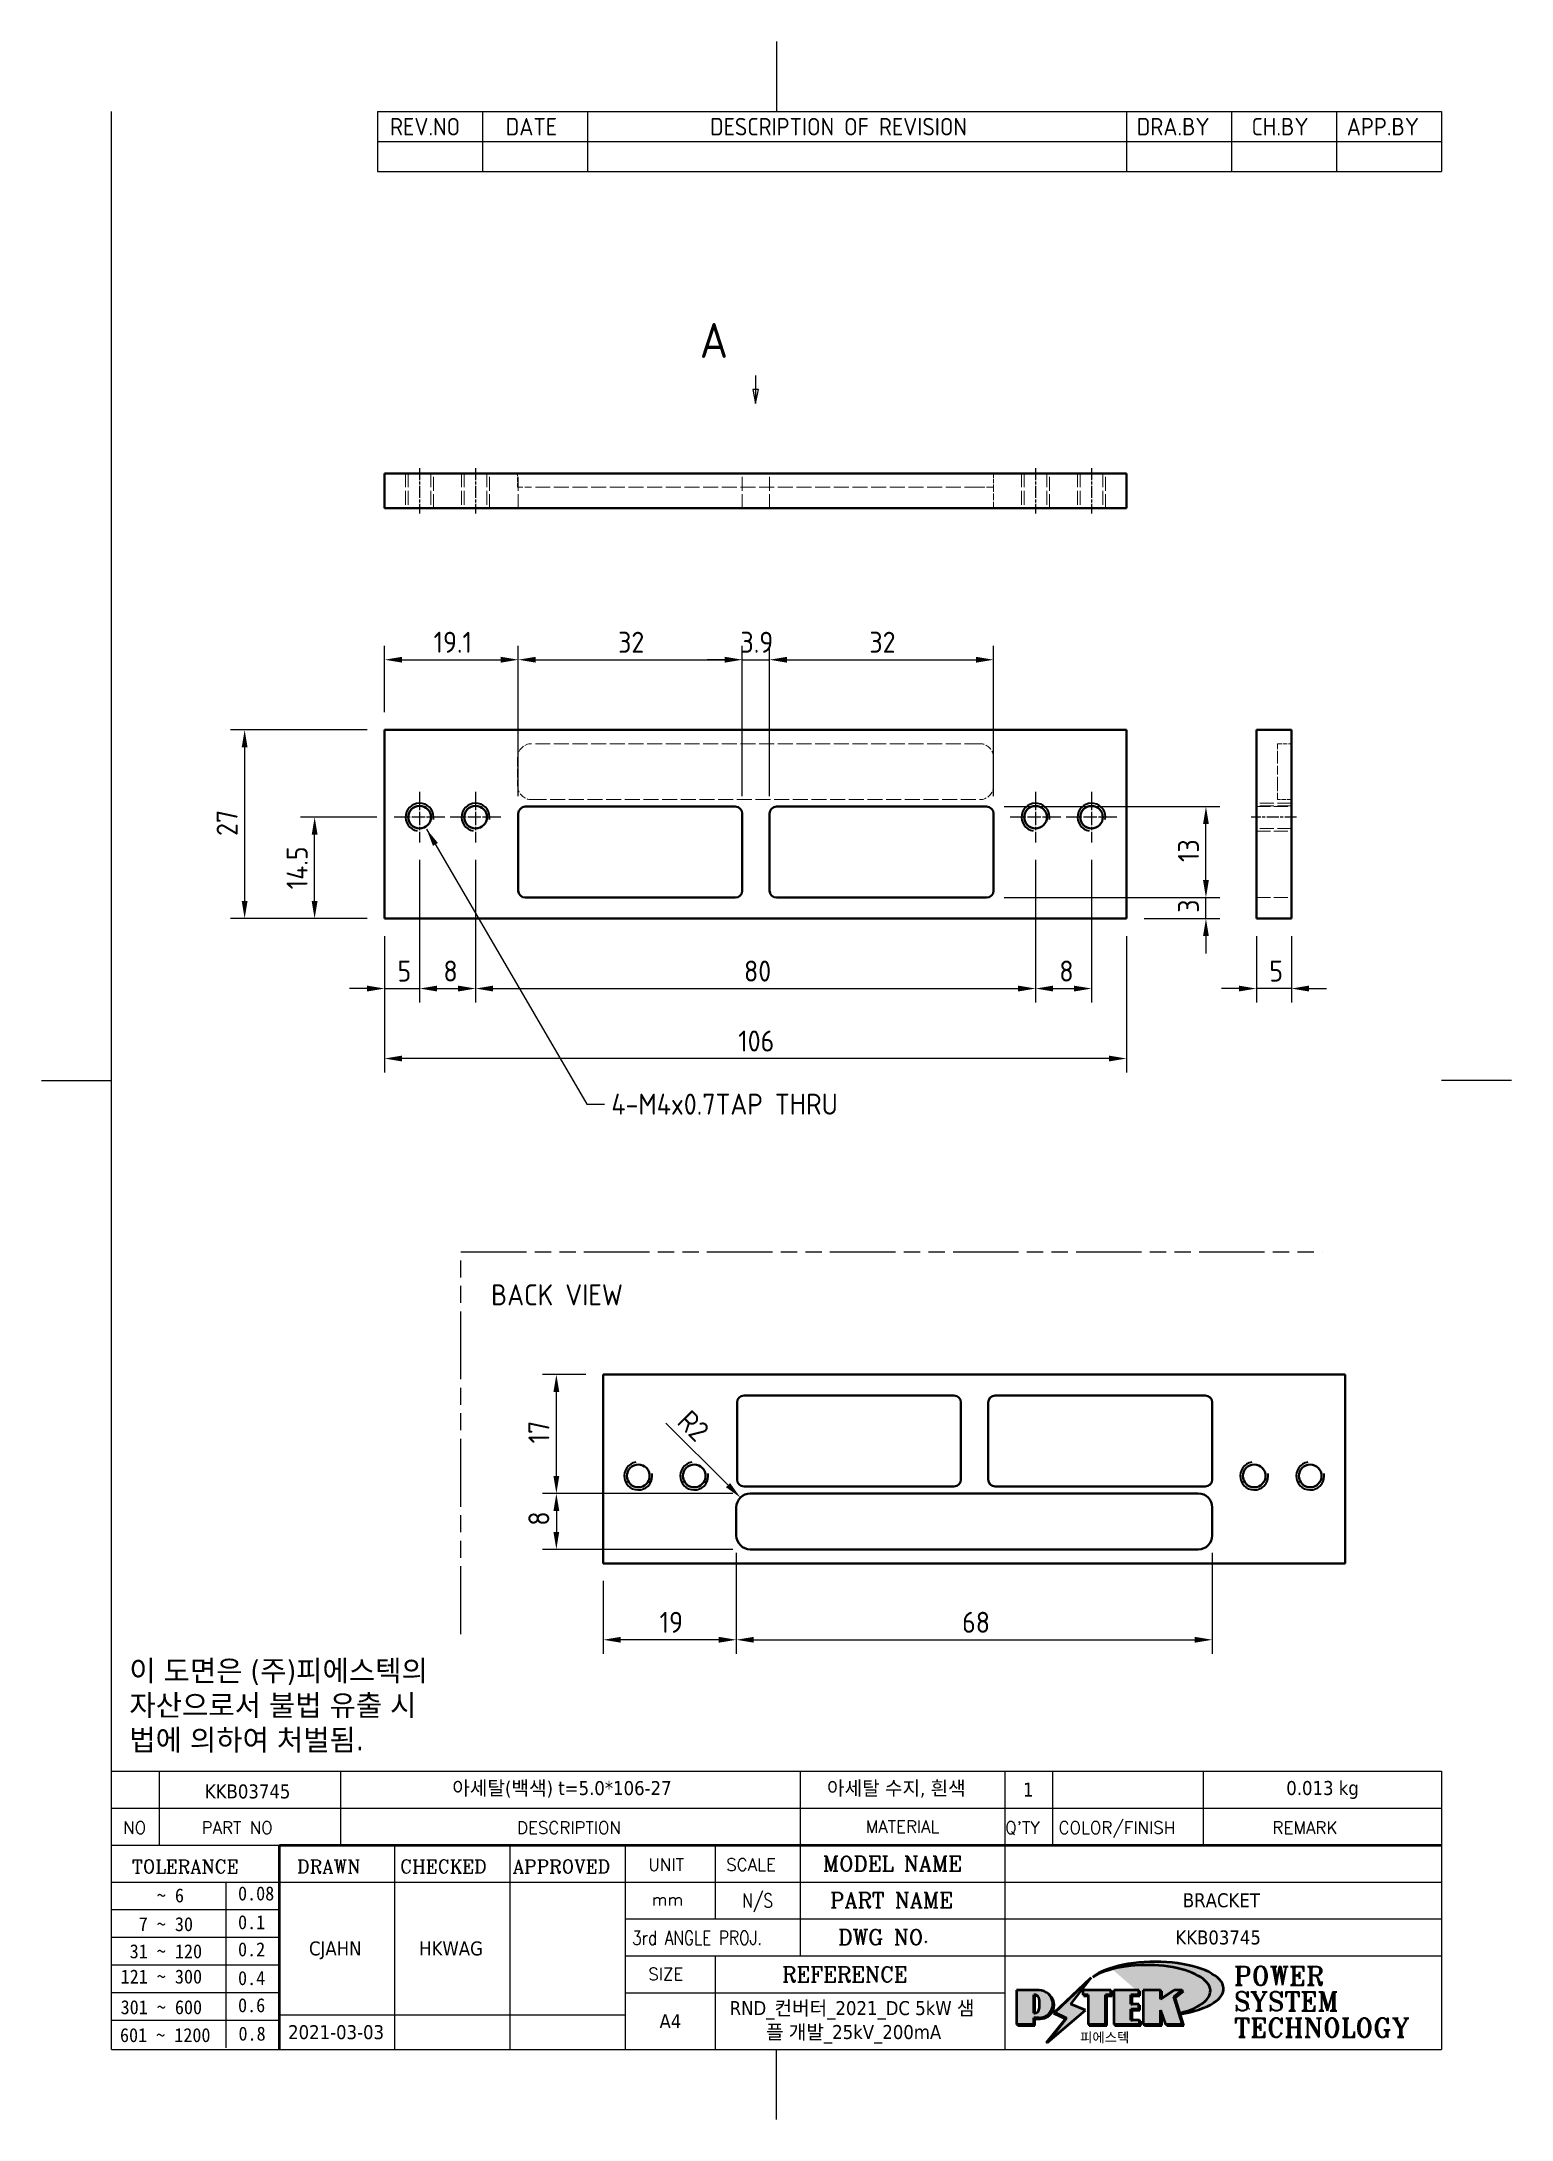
# Model space of a CAD drawing. Header units: millimetres. Extents: x 0 to 210, y 0 to 297.
import ezdxf
from ezdxf.enums import TextEntityAlignment as Align

# ---------------------------------------------------------------- set-up
doc = ezdxf.new("R2010")
doc.units = ezdxf.units.MM
for name, pattern in [('CHAIN', [0.35429999999999995, 0.2362, -0.0295, 0.0591, -0.0295]), ('DASHED', [0.2067, 0.1654, -0.0413]), ('DOUBLE_DASH_CHAIN', [1.2403, 0.6614, -0.0827, 0.1654, -0.0827, 0.1654, -0.0827])]:
    doc.linetypes.add(name, pattern=pattern)
doc.layers.get('0').update_dxf_attribs({"color": 3, "lineweight": 25})
for name, color, linetype, lineweight in [('가려진 것(ISO)', 2, 'DASHED', 18), ('가시적인 것(ISO)', 3, 'Continuous', 40), ('가시적인 좁은 것(ISO)', 3, 'Continuous', 35), ('경계(ISO)', 7, 'Continuous', 25), ('기호(ISO)', 5, 'Continuous', 25), ('단면선(ISO)', 7, 'CHAIN', 25), ('스케치 형상(ISO)', 3, 'Continuous', 25), ('제목(ISO)', 5, 'Continuous', 50), ('중심 표식(ISO)', 1, 'Continuous', 25), ('중심선(ISO)', 1, 'Continuous', 25), ('치수(ISO)', 2, 'Continuous', 25), ('해치(ISO)', 7, 'Continuous', 18)]:
    doc.layers.add(name, color=color, linetype=linetype, lineweight=lineweight)
doc.styles.add('HAN_291', font='')
doc.styles.add('HAN_370', font='', dxfattribs={"width": 2})
doc.styles.add('ISO ProportionalPSTEK', font='isocp.shx')
doc.styles.add('RC_284', font='ROMANC.shx')
doc.styles.add('RC_287', font='ROMANC.shx')
doc.styles.add('RC_292', font='ROMANC.shx')
doc.styles.add('ROMANT_294', font='romant.shx')
doc.styles.add('문자 텍스트_PSTEK_POSCO', font='isocp.shx')
doc.styles.add('부품번호텍스트_PSTEK_POSCO', font='isocp.shx')
doc.styles.add('치수 텍스트_PSTEK_POSCO', font='isocp.shx')
doc.styles.add('텍스트 스타일198', font='tahoma.ttf')
doc.styles.add('텍스트 스타일333', font='ROMANC.shx', dxfattribs={"width": 0.800000011920929})
doc.styles.get('HAN_291').set_extended_font_data('GulimChe')
doc.styles.get('HAN_370').set_extended_font_data('GulimChe')
doc.dimstyles.new('치수_PSTEK_POSCO', dxfattribs={"dimtxt": 3, "dimasz": 2.5, "dimexe": 2, "dimexo": 2.5, "dimgap": 1, "dimtad": 1, "dimrnd": 1e-08, "dimdsep": 46, "dimtxsty": '치수 텍스트_PSTEK_POSCO', "dimcen": 0.09, "dimdle": 10, "dimclrd": 7, "dimclre": 7, "dimclrt": 2, "dimadec": 1, "dimazin": 2, "dimtfac": 1, "dimtmove": 0, "dimatfit": 3, "dimfxl": 0, "dimtolj": 1, "dimlwd": -1, "dimlwe": -1, "dimarcsym": 0})
doc.dimstyles.new('치수_PSTEK_POSCO$7', dxfattribs={"dimtxt": 3, "dimasz": 2.5, "dimexe": 2, "dimexo": 2.5, "dimgap": 1, "dimtad": 1, "dimrnd": 1e-08, "dimdsep": 46, "dimtxsty": '치수 텍스트_PSTEK_POSCO', "dimcen": 0.09, "dimdle": 10, "dimclrd": 7, "dimclre": 7, "dimclrt": 2, "dimadec": 1, "dimazin": 2, "dimtfac": 1, "dimtmove": 0, "dimatfit": 3, "dimfxl": 0, "dimtolj": 1, "dimlwd": -1, "dimlwe": -1, "dimarcsym": 0})

msp = doc.modelspace()

# ---------------------------------------------------------------- texts
at = {"layer": '기호(ISO)', "color": 2, "insert": (81.40728647748912, 145.1144311405685), "char_height": 3.00000011920929, "width": 39.40083708763122, "attachment_point": 4, "line_spacing_factor": 0.5250000357627869, "style": '치수 텍스트_PSTEK_POSCO'}
msp.add_mtext('{4-M4x0.7TAP THRU}', dxfattribs=at)
at = {"layer": '기호(ISO)', "color": 2, "insert": (64.220674761099, 117.8616568138784), "char_height": 3.00000011920929, "attachment_point": 4, "style": '문자 텍스트_PSTEK_POSCO'}
msp.add_mtext('\\fISOCP|b0|i0;\\H3.0000;BACK VIEW', dxfattribs=at)
at = {"layer": '기호(ISO)', "color": 7, "insert": (12.5345017592702, 59.03223318725009), "char_height": 3.00000011920929, "width": 60.84077827472761, "attachment_point": 4, "line_spacing_factor": 0.9878842234611511, "style": '문자 텍스트_PSTEK_POSCO'}
msp.add_mtext('{\\fTahoma|b0|i0;\\H3.0000;이 도면은 (주)피에스텍의\\P자산으로서 불법 유출 시 \\P법에 의하여 처벌됨.}', dxfattribs=at)

# ---------------------------------------------------------------- blocks, each defined once
blk = doc.blocks.new('경계 Default Border')
at = {"layer": '경계(ISO)', "flags": 128}
for points in [[(105, 297.0000076293945), (105, 287.0000076293945)], [(10, 10), (10, 287.0000076293945)], [(0, 148.5000038146973), (10, 148.5000038146973)], [(210, 148.5000038146973), (200, 148.5000038146973)], [(105, 0), (105, 10)]]:
    blk.add_lwpolyline(points, dxfattribs=at)
blk = doc.blocks.new('제목 블록 PSTEK')
for color, points in [(252, [(317.2195697678507, 17.0593801673321), (322.0326348870767, 21.62682475217465), (322.2781991042243, 21.94392121864296), (317.0471853425802, 16.97985676345368), (318.7512090904202, 16.1899260703855), (316.0018030350395, 12.71868385740789), (316.3356552234328, 13.00206718743325), (318.9235935156908, 16.2694494742633)]), (5, [(321.6183518841322, 17.4193704504104), (319.5281351041078, 18.24969419629727), (322.4505835294948, 22.02344462252142), (317.2195697678507, 17.0593801673321), (318.9235935156908, 16.2694494742633), (316.1741874603099, 12.79820726128571)]), (1, [(324.4839107253602, 19.60711530335299), (325.2419748254881, 19.60711530335299), (325.2419748254881, 20.25857663940324), (321.2266040451076, 20.25857663940324), (321.2266040451076, 19.60711530335299), (321.9846681452406, 19.60711530335299), (321.9846681452406, 15.3430047401139), (324.4839107253602, 15.3430047401139)]), (252, [(321.9846681452406, 19.60711530335299), (321.4042753185749, 19.60711530335299), (321.4042753185749, 19.45905590879572), (321.9846681452406, 19.45905590879572)]), (252, [(324.6615819988275, 19.45905590879572), (325.4196460989604, 19.45905590879572), (325.4196460989604, 20.11051724484596), (325.2419748254881, 20.11051724484596), (325.2419748254881, 19.60711530335299), (324.4839107253602, 19.60711530335299), (324.4839107253602, 15.3430047401139), (322.1623394187076, 15.3430047401139), (322.1623394187076, 15.19494534555726), (324.6615819988275, 15.19494534555726)]), (1, [(329.2277337269622, 20.25857663940324), (325.65654113025, 20.25857663940324), (325.65654113025, 15.3430047401139), (329.3580259941756, 15.3430047401139), (329.3580259941756, 15.9944660761648), (328.1137701654877, 15.9944660761648), (328.1137701654877, 17.56360607323003), (329.2277337269622, 17.56360607323003), (329.2277337269622, 18.25543873810179), (328.1137701654877, 18.25543873810179), (328.1137701654877, 19.60711530335299), (329.2277337269622, 19.60711530335299)]), (252, [(328.2914414389548, 19.45905590879572), (329.4054050004294, 19.45905590879572), (329.4054050004294, 20.11051724484596), (329.2277337269622, 20.11051724484596), (329.2277337269622, 19.60711530335299), (328.1137701654877, 19.60711530335299), (328.1137701654877, 18.25543873810179), (328.2914414389548, 18.25543873810179)]), (252, [(328.2914414389548, 17.41554667867274), (329.4054050004294, 17.41554667867274), (329.4054050004294, 18.10737934354514), (329.2277337269622, 18.10737934354514), (329.2277337269622, 17.56360607323003), (328.1137701654877, 17.56360607323003), (328.1137701654877, 15.9944660761648), (328.2914414389548, 15.9944660761648)]), (1, [(332.3312149849806, 20.25857663940324), (329.8592894925411, 20.25857663940324), (329.8592894925411, 15.3430047401139), (332.3312149849806, 15.3430047401139), (332.3312149849806, 17.4318630164523), (333.0701931098801, 15.3430047401139), (335.4855464857051, 15.3430047401139), (334.2514536401189, 19.30614745124769), (335.4379594596742, 20.25857663940324), (334.3071782107978, 20.25857663940324), (332.3312149849806, 18.99741471888304)]), (252, [(332.5088862584528, 20.1105172448466), (332.3312149849806, 20.1105172448466), (332.3312149849806, 18.99741471888368), (332.5088862584528, 19.11081371413894)]), (252, [(335.6156307331414, 20.11051724484596), (335.2535118015555, 20.11051724484596), (334.2514536401189, 19.30614745124769), (335.4855464857051, 15.3430047401139), (333.1954852176545, 15.3430047401139), (333.2478643833523, 15.19494534555726), (335.6632177591723, 15.19494534555726), (334.4291249135862, 19.15808805669106)]), (252, [(329.5356972676428, 15.8464066816075), (329.3580259941756, 15.8464066816075), (329.3580259941756, 15.3430047401139), (325.8342124037171, 15.3430047401139), (325.8342124037171, 15.19494534555726), (329.5356972676428, 15.19494534555726)]), (252, [(332.5088862584528, 16.92964231796647), (332.3312149849806, 17.43186301645164), (332.3312149849806, 15.3430047401139), (330.0369607660135, 15.3430047401139), (330.0369607660135, 15.19494534555726), (332.5088862584528, 15.19494534555726)])]:
    blk.add_hatch(color=color).paths.add_polyline_path(points)
h = blk.add_hatch(color=1)
edge = h.paths.add_edge_path(flags=0)
edge.add_line((314.2242174273352, 19.60711530335299), (314.2242174273352, 17.00126995915134))
edge.add_line((314.2242174273352, 17.00126995915134), (314.3485873187598, 17.00126995915134))
edge.add_arc((314.3485873187598, 17.6527312952023), 0.6514613360509371, 270, 360)
edge.add_line((315.0000486548106, 17.6527312952023), (315.0000486548106, 18.95565396730211))
edge.add_arc((314.3485873187598, 18.95565396730212), 0.6514613360508712, 0, 90)
edge.add_line((314.3485873187598, 19.60711530335299), (314.2242174273352, 19.60711530335299))
edge = h.paths.add_edge_path()
edge.add_arc((314.9847713324306, 18.28938669179658), 1.969189947606664, 269.9999999999959, 450)
edge.add_line((314.9847713324306, 20.25857663940318), (311.7664314776902, 20.25857663940324))
edge.add_line((311.7664314776902, 20.25857663940324), (311.7664314776902, 15.3430047401139))
edge.add_line((311.7664314776902, 15.3430047401139), (314.2242174273352, 15.3430047401139))
edge.add_line((314.2242174273352, 15.3430047401139), (314.2242174273352, 16.32019674418991))
edge.add_line((314.2242174273352, 16.32019674418991), (314.9847713324307, 16.32019674418991))
h = blk.add_hatch(color=252)
edge = h.paths.add_edge_path()
edge.add_arc((314.9847713324309, 18.28938669179657), 1.969189947606666, 270, 406.8278729790604)
edge.add_arc((315.1624426058984, 18.1413272972396), 1.969189947606962, -90, 53.560984836317004, ccw=False)
edge.add_line((315.1624426058984, 16.17213734963263), (314.4018887008024, 16.17213734963263))
edge.add_line((314.4018887008024, 16.17213734963263), (314.4018887008024, 15.19494534555726))
edge.add_line((314.4018887008024, 15.19494534555726), (311.9441027511573, 15.19494534555726))
edge.add_line((311.9441027511573, 15.19494534555726), (311.9441027511573, 15.3430047401139))
edge.add_line((311.9441027511573, 15.3430047401139), (314.2242174273352, 15.3430047401139))
edge.add_line((314.2242174273352, 15.3430047401139), (314.2242174273352, 16.32019674418991))
edge.add_line((314.2242174273352, 16.32019674418991), (314.9847713324309, 16.32019674418991))
h = blk.add_hatch(color=252)
edge = h.paths.add_edge_path()
edge.add_line((314.4018887008024, 19.45905590879572), (314.5262585922315, 19.45905590879572))
edge.add_arc((314.5262585922314, 18.80759457274939), 0.6514613360463194, 60.4189348879147, 90.00000000000318, ccw=False)
edge.add_arc((314.3485873187602, 18.95565396730057), 0.6514613360524251, 39.96992292766206, 90.00000000009999)
edge.add_line((314.3485873187591, 19.60711530335307), (314.2242174273352, 19.60711530335298))
edge.add_line((314.2242174273352, 19.60711530335299), (314.2242174273352, 17.00126995915134))
edge.add_line((314.2242174273352, 17.00126995915134), (314.3485873187591, 17.00126995915134))
edge.add_arc((314.3485873187568, 17.652731295233), 0.6514613360816299, 270.0000000002, 274.6930825552478)
edge.add_line((314.4018887008024, 17.0034541317032), (314.4018887008024, 19.45905590879572))
at = {"layer": '해치(ISO)'}
h = blk.add_hatch(color=140, dxfattribs=at)
edge = h.paths.add_edge_path()
edge.add_ellipse((330.3660919371412, 20.15576403068321), major_axis=(9.100907360794343, 0), ratio=0.4069904968023172, start_angle=301.3098473703837, end_angle=507.7436900681698)
edge.add_ellipse((331.5340919371412, 20.4634168429492), major_axis=(-9.82350664112931, 0), ratio=0.3942600559756514, start_angle=111.51207141178469, end_angle=334.47025347086895, ccw=False)
edge.add_line((335.1363447531188, 16.8601935978785), (335.0955236905705, 16.99119398620872))
at = {"color": 180}
for p, q in [((182.475792979055, 11.79100474011392), (182.4757929790549, 51.56524660363496)), ((182.4757929790549, 51.56524660363496), (372.4757929537551, 51.56524660363496)), ((189.2651435055721, 51.56524660363496), (189.2651435055722, 41.00524660363494)), ((215.2152739891528, 41.00524660363494), (215.2152739891528, 51.56524660363496)), ((280.8758854511282, 51.56524660363496), (280.8758854511282, 41.00524660363494)), ((310.0881549537552, 51.56524660363496), (310.0881549537553, 41.00524660363494)), ((316.9044520275131, 51.56524660363496), (316.9044520275127, 41.00524660363494)), ((338.4566026226726, 51.56524660363496), (338.4566026226727, 41.00524660363494)), ((372.4757929537551, 51.56524660363496), (372.4757929537551, 11.79100474011389)), ((182.475792979055, 46.2852466036349), (372.4757929537551, 46.28524660363492)), ((182.475792979055, 41.00524660363493), (206.451475290024, 41.00524660363493)), ((222.9401812389276, 11.79100474011392), (222.9401812389276, 41.00524660363494)), ((239.4288871878316, 11.79100474011392), (239.4288871878316, 41.00524660363494)), ((255.9175931367356, 11.79100474011392), (255.9175931367356, 41.00524660363494)), ((268.6918866058747, 41.00524660363494), (268.6918866058747, 30.44524660363498)), ((280.8758854511282, 41.00524660363494), (280.8758854511282, 25.16524660363502)), ((310.088154953755, 41.00524660363494), (310.088154953755, 11.79100474011392)), ((182.475792979055, 35.72524660363497), (206.451475290024, 35.72524660363497)), ((198.8621818849491, 12.02524660363491), (198.8621818849491, 35.72524660363497)), ((206.451475290024, 35.72524660363497), (372.4757929537551, 35.72524660363497)), ((182.475792979055, 31.77524660363492), (206.451475290024, 31.77524660363492)), ((255.917593136736, 30.44524660363498), (372.4757929537552, 30.44524660363501)), ((182.475792979055, 27.82524660363487), (206.451475290024, 27.82524660363487)), ((182.475792979055, 23.87524660363505), (206.451475290024, 23.87524660363505)), ((255.9175931367359, 25.16524660363502), (372.4757929537552, 25.165246603635)), ((268.6918866058744, 25.16524660363502), (268.6918866058744, 11.79100474011392)), ((182.475792979055, 19.92524660363478), (206.451475290024, 19.92524660363478)), ((255.9175931367359, 19.88524660363481), (310.0881549537553, 19.88524660363481)), ((182.475792979055, 15.97524660363496), (206.451475290024, 15.97524660363496)), ((206.451475290024, 16.74100474011396), (255.9175931367359, 16.74100474011396)), ((182.475792979055, 11.79100474011392), (372.4757929537551, 11.79100474011389))]:
    blk.add_line(p, q, dxfattribs=at)
at = {"color": 7, "lineweight": 50}
for p, q in [((206.4514752900237, 11.79100474011392), (206.4514752900237, 41.00524660363494)), ((206.451475290024, 41.00524660363494), (372.4757929537551, 41.00524660363496))]:
    blk.add_line(p, q, dxfattribs=at)
at = {"color": 7}
for p, q in [((322.2781991042243, 21.94392121864296), (317.0471853425802, 16.97985676345368)), ((322.4505835294948, 22.02344462252142), (317.2195697678507, 17.0593801673321)), ((317.2195697678507, 17.0593801673321), (322.0326348870767, 21.62682475217465)), ((319.5281351041078, 18.24969419629727), (322.4505835294948, 22.02344462252142)), ((322.0326348870767, 21.62682475217465), (322.2781991042243, 21.94392121864296)), ((311.7664314776902, 20.25900474011391), (311.7664314776902, 15.34300474011391)), ((314.9847713324309, 20.25857663940324), (311.7664314776902, 20.25857663940324)), ((314.9847713324309, 20.25857663940324), (311.7664314776902, 20.25857663940324)), ((311.7664314776902, 20.25857663940324), (311.7664314776902, 15.3430047401139)), ((314.2242174273352, 17.00126995915134), (314.2242174273352, 19.60711530335299)), ((314.2242174273352, 19.60711530335299), (314.3485873187591, 19.60711530335299)), ((314.3485873187591, 19.60711530335299), (314.2242174273352, 19.60711530335299)), ((314.2242174273352, 19.60711530335299), (314.2242174273352, 17.00126995915134)), ((314.2242174273352, 17.00126995915134), (314.2242174273352, 19.60711530335299)), ((314.2242174273352, 19.60711530335299), (314.3485873187591, 19.60711530335299)), ((314.4018887008024, 19.45905590879572), (314.5262585922314, 19.45905590879572)), ((314.4018887008024, 17.0034541317032), (314.4018887008024, 19.45905590879572)), ((315.0000486548106, 18.95565396730275), (315.0000486548106, 17.65273129520161)), ((315.0000486548106, 18.95565396730275), (315.0000486548106, 17.65273129520161)), ((321.6183518841322, 17.4193704504104), (319.5281351041078, 18.24969419629727)), ((325.2419748254881, 20.25857663940324), (321.2266040451076, 20.25857663940324)), ((321.2266040451076, 20.25857663940324), (321.2266040451076, 19.60711530335299)), ((325.2419748254881, 20.25857663940324), (321.2266040451076, 20.25857663940324)), ((321.2266040451076, 20.25857663940324), (321.2266040451076, 19.60711530335299)), ((321.2266040451076, 19.60711530335299), (321.9846681452406, 19.60711530335299)), ((321.2266040451076, 19.60711530335299), (321.9846681452406, 19.60711530335299)), ((321.4042753185749, 19.60711530335299), (321.4042753185749, 19.45905590879572)), ((321.9846681452406, 19.60711530335299), (321.4042753185749, 19.60711530335299)), ((321.4042753185749, 19.45905590879572), (321.9846681452406, 19.45905590879572)), ((321.9846681452406, 19.60711530335299), (321.9846681452406, 15.3430047401139)), ((321.9846681452406, 19.45905590879572), (321.9846681452406, 19.60711530335299)), ((321.9846681452406, 19.60711530335299), (321.9846681452406, 15.3430047401139)), ((324.4839107253602, 19.60711530335299), (325.2419748254881, 19.60711530335299)), ((324.4839107253602, 15.3430047401139), (324.4839107253602, 19.60711530335299)), ((325.2419748254881, 19.60711530335299), (324.4839107253602, 19.60711530335299)), ((324.4839107253602, 19.60711530335299), (324.4839107253602, 15.3430047401139)), ((324.4839107253602, 19.60711530335299), (325.2419748254881, 19.60711530335299)), ((324.4839107253602, 15.3430047401139), (324.4839107253602, 19.60711530335299)), ((324.6615819988275, 19.45905590879572), (325.4196460989604, 19.45905590879572)), ((324.6615819988275, 15.19494534555726), (324.6615819988275, 19.45905590879572)), ((325.2419748254881, 19.60711530335299), (325.2419748254881, 20.25857663940324)), ((325.2419748254881, 19.60711530335299), (325.2419748254881, 20.25857663940324)), ((325.4196460989604, 20.11051724484596), (325.2419748254881, 20.11051724484596)), ((325.2419748254881, 20.11051724484596), (325.2419748254881, 19.60711530335299)), ((325.4196460989604, 19.45905590879572), (325.4196460989604, 20.11051724484596)), ((329.2277337269622, 20.25857663940324), (325.65654113025, 20.25857663940324)), ((325.65654113025, 20.25857663940324), (325.65654113025, 15.3430047401139)), ((325.65654113025, 20.25857663940324), (325.65654113025, 15.3430047401139)), ((329.2277337269622, 20.25857663940324), (325.65654113025, 20.25857663940324)), ((328.1137701654877, 18.25543873810179), (328.1137701654877, 19.60711530335299)), ((328.1137701654877, 19.60711530335299), (329.2277337269622, 19.60711530335299)), ((329.2277337269622, 19.60711530335299), (328.1137701654877, 19.60711530335299)), ((328.1137701654877, 19.60711530335299), (328.1137701654877, 18.25543873810179)), ((328.1137701654877, 18.25543873810179), (328.1137701654877, 19.60711530335299)), ((328.1137701654877, 19.60711530335299), (329.2277337269622, 19.60711530335299)), ((329.2277337269622, 18.25543873810179), (328.1137701654877, 18.25543873810179)), ((328.1137701654877, 18.25543873810179), (328.2914414389548, 18.25543873810179)), ((329.2277337269622, 18.25543873810179), (328.1137701654877, 18.25543873810179)), ((328.2914414389548, 18.25543873810179), (328.2914414389548, 19.45905590879572)), ((328.2914414389548, 19.45905590879572), (329.4054050004294, 19.45905590879572)), ((329.2277337269622, 19.60711530335299), (329.2277337269622, 20.25857663940324)), ((329.2277337269622, 19.60711530335299), (329.2277337269622, 20.25857663940324)), ((329.4054050004294, 20.11051724484596), (329.2277337269622, 20.11051724484596)), ((329.2277337269622, 20.11051724484596), (329.2277337269622, 19.60711530335299)), ((329.2277337269622, 17.56360607323003), (329.2277337269622, 18.25543873810179)), ((329.2277337269622, 17.56360607323003), (329.2277337269622, 18.25543873810179)), ((329.4054050004294, 18.10737934354514), (329.2277337269622, 18.10737934354514)), ((329.2277337269622, 18.10737934354514), (329.2277337269622, 17.56360607323003)), ((329.4054050004294, 19.45905590879572), (329.4054050004294, 20.11051724484596)), ((329.4054050004294, 17.41554667867274), (329.4054050004294, 18.10737934354514)), ((332.3312149849806, 20.25857663940324), (329.8592894925411, 20.25857663940324)), ((329.8592894925411, 20.25857663940324), (329.8592894925411, 15.3430047401139)), ((329.8592894925411, 20.25857663940324), (329.8592894925411, 15.3430047401139)), ((332.3312149849806, 20.25857663940324), (329.8592894925411, 20.25857663940324)), ((334.3071782107978, 20.25857663940324), (332.3312149849806, 18.99741471888304)), ((332.3312149849806, 18.99741471888304), (332.3312149849806, 20.25857663940324)), ((334.3071782107978, 20.25857663940324), (332.3312149849806, 18.99741471888304)), ((332.3312149849806, 18.99741471888304), (332.3312149849806, 20.25857663940324)), ((332.5088862584528, 20.1105172448466), (332.3312149849806, 20.1105172448466)), ((332.3312149849806, 20.1105172448466), (332.3312149849806, 18.99741471888368)), ((332.3312149849806, 18.99741471888368), (332.5088862584528, 19.11081371413894)), ((332.5088862584528, 19.11081371413894), (332.5088862584528, 20.1105172448466)), ((334.2514536401189, 19.30614745124769), (335.4379594596742, 20.25857663940324)), ((334.2514536401189, 19.30614745124769), (335.4379594596742, 20.25857663940324)), ((335.2535118015555, 20.11051724484596), (334.2514536401189, 19.30614745124769)), ((335.4855464857051, 15.3430047401139), (334.2514536401189, 19.30614745124769)), ((334.2514536401189, 19.30614745124769), (335.4855464857051, 15.3430047401139)), ((335.4855464857051, 15.3430047401139), (334.2514536401189, 19.30614745124769)), ((335.4379594596742, 20.25857663940324), (334.3071782107978, 20.25857663940324)), ((335.4379594596742, 20.25857663940324), (334.3071782107978, 20.25857663940324)), ((334.4291249135862, 19.15808805669104), (335.6156307331414, 20.11051724484596)), ((335.6632177591723, 15.19494534555726), (334.4291249135862, 19.15808805669104)), ((335.6156307331414, 20.11051724484596), (335.2535118015555, 20.11051724484596)), ((311.7664314776902, 15.3430047401139), (314.2242174273352, 15.3430047401139)), ((311.7664314776902, 15.3430047401139), (314.2242174273352, 15.3430047401139)), ((314.2242174273352, 15.3430047401139), (311.9441027511573, 15.3430047401139)), ((311.9441027511573, 15.3430047401139), (311.9441027511573, 15.19494534555726)), ((311.9441027511573, 15.19494534555726), (314.4018887008024, 15.19494534555726)), ((314.3485873187591, 17.00126995915134), (314.2242174273352, 17.00126995915134)), ((314.2242174273352, 17.00126995915134), (314.3485873187591, 17.00126995915134)), ((314.3485873187591, 17.00126995915134), (314.2242174273352, 17.00126995915134)), ((314.2242174273352, 16.32019674418991), (314.9847713324309, 16.32019674418991)), ((314.2242174273352, 15.3430047401139), (314.2242174273352, 16.32019674418991)), ((314.9847713324309, 16.32019674418991), (314.2242174273352, 16.32019674418991)), ((314.2242174273352, 16.32019674418991), (314.2242174273352, 15.3430047401139)), ((314.2242174273352, 16.32019674418991), (314.9847713324309, 16.32019674418991)), ((314.2242174273352, 15.3430047401139), (314.2242174273352, 16.32019674418991)), ((314.4018887008024, 16.17213734963263), (315.162442605898, 16.17213734963263)), ((314.4018887008024, 15.19494534555726), (314.4018887008024, 16.17213734963263)), ((318.7512090904202, 16.1899260703855), (316.0018030350395, 12.71868385740789)), ((316.1741874603099, 12.79820726128571), (321.6183518841322, 17.4193704504104)), ((318.9235935156908, 16.2694494742633), (316.1741874603099, 12.79820726128571)), ((316.3356552234328, 13.00206718743325), (318.9235935156908, 16.2694494742633)), ((317.0471853425802, 16.97985676345368), (318.7512090904202, 16.1899260703855)), ((318.9235935156908, 16.2694494742633), (317.2195697678507, 17.0593801673321)), ((317.2195697678507, 17.0593801673321), (318.9235935156908, 16.2694494742633)), ((321.9846681452406, 15.3430047401139), (324.4839107253602, 15.3430047401139)), ((321.9846681452406, 15.3430047401139), (324.4839107253602, 15.3430047401139)), ((324.4839107253602, 15.3430047401139), (322.1623394187076, 15.3430047401139)), ((322.1623394187076, 15.3430047401139), (322.1623394187076, 15.19494534555726)), ((322.1623394187076, 15.19494534555726), (324.6615819988275, 15.19494534555726)), ((325.65654113025, 15.3430047401139), (329.3580259941756, 15.3430047401139)), ((325.65654113025, 15.3430047401139), (329.3580259941756, 15.3430047401139)), ((329.3580259941756, 15.3430047401139), (325.8342124037171, 15.3430047401139)), ((325.8342124037171, 15.3430047401139), (325.8342124037171, 15.19494534555726)), ((325.8342124037171, 15.19494534555726), (329.5356972676428, 15.19494534555726)), ((328.1137701654877, 17.56360607323003), (329.2277337269622, 17.56360607323003)), ((328.1137701654877, 15.9944660761648), (328.1137701654877, 17.56360607323003)), ((329.2277337269622, 17.56360607323003), (328.1137701654877, 17.56360607323003)), ((328.1137701654877, 17.56360607323003), (328.1137701654877, 15.9944660761648)), ((328.1137701654877, 17.56360607323003), (329.2277337269622, 17.56360607323003)), ((328.1137701654877, 15.9944660761648), (328.1137701654877, 17.56360607323003)), ((329.3580259941756, 15.9944660761648), (328.1137701654877, 15.9944660761648)), ((328.1137701654877, 15.9944660761648), (328.2914414389548, 15.9944660761648)), ((329.3580259941756, 15.9944660761648), (328.1137701654877, 15.9944660761648)), ((328.2914414389548, 15.9944660761648), (328.2914414389548, 17.41554667867274)), ((328.2914414389548, 17.41554667867274), (329.4054050004294, 17.41554667867274)), ((329.3580259941756, 15.3430047401139), (329.3580259941756, 15.9944660761648)), ((329.3580259941756, 15.3430047401139), (329.3580259941756, 15.9944660761648)), ((329.5356972676428, 15.8464066816075), (329.3580259941756, 15.8464066816075)), ((329.3580259941756, 15.8464066816075), (329.3580259941756, 15.3430047401139)), ((329.5356972676428, 15.19494534555726), (329.5356972676428, 15.8464066816075)), ((329.8592894925411, 15.3430047401139), (332.3312149849806, 15.3430047401139)), ((329.8592894925411, 15.3430047401139), (332.3312149849806, 15.3430047401139)), ((332.3312149849806, 15.3430047401139), (330.0369607660135, 15.3430047401139)), ((330.0369607660135, 15.3430047401139), (330.0369607660135, 15.19494534555726)), ((330.0369607660135, 15.19494534555726), (332.5088862584528, 15.19494534555726)), ((332.3312149849806, 17.4318630164523), (333.0701931098801, 15.3430047401139)), ((332.3312149849806, 15.3430047401139), (332.3312149849806, 17.4318630164523)), ((332.5088862584528, 16.92964231796647), (332.3312149849806, 17.43186301645164)), ((332.3312149849806, 17.43186301645164), (332.3312149849806, 15.3430047401139)), ((332.3312149849806, 17.4318630164523), (333.0701931098801, 15.3430047401139)), ((332.3312149849806, 15.3430047401139), (332.3312149849806, 17.4318630164523)), ((332.5088862584528, 15.19494534555726), (332.5088862584528, 16.92964231796647)), ((333.0701931098801, 15.3430047401139), (335.4855464857051, 15.3430047401139)), ((333.0701931098801, 15.3430047401139), (335.4855464857051, 15.3430047401139)), ((335.4855464857051, 15.3430047401139), (333.1954852176545, 15.3430047401139)), ((333.1954852176545, 15.3430047401139), (333.2478643833523, 15.19494534555726)), ((333.2478643833523, 15.19494534555726), (335.6632177591723, 15.19494534555726)), ((345.0447381189468, 17.50375595811051), (344.9867755289346, 17.689895936919)), ((316.0018030350395, 12.71868385740789), (316.3356552234328, 13.00206718743325))]:
    blk.add_line(p, q, dxfattribs=at)
at = {"color": 5}
for p, q in [((322.4505835294948, 22.02344462252142), (317.2195697678507, 17.0593801673321)), ((319.5281351041078, 18.24969419629727), (322.4505835294948, 22.02344462252142)), ((321.6183518841322, 17.4193704504104), (319.5281351041078, 18.24969419629727)), ((316.1741874603099, 12.79820726128571), (321.6183518841322, 17.4193704504104)), ((318.9235935156908, 16.2694494742633), (316.1741874603099, 12.79820726128571)), ((317.2195697678507, 17.0593801673321), (318.9235935156908, 16.2694494742633))]:
    blk.add_line(p, q, dxfattribs=at)
at = {"color": 1}
for p, q in [((314.9847713324309, 20.25857663940324), (311.7664314776902, 20.25857663940324)), ((311.7664314776902, 20.25857663940324), (311.7664314776902, 15.3430047401139)), ((314.2242174273352, 17.00126995915134), (314.2242174273352, 19.60711530335299)), ((314.2242174273352, 19.60711530335299), (314.3485873187591, 19.60711530335299)), ((315.0000486548106, 18.95565396730275), (315.0000486548106, 17.65273129520161)), ((325.2419748254881, 20.25857663940324), (321.2266040451076, 20.25857663940324)), ((321.2266040451076, 20.25857663940324), (321.2266040451076, 19.60711530335299)), ((321.2266040451076, 19.60711530335299), (321.9846681452406, 19.60711530335299)), ((321.9846681452406, 19.60711530335299), (321.9846681452406, 15.3430047401139)), ((324.4839107253602, 19.60711530335299), (325.2419748254881, 19.60711530335299)), ((324.4839107253602, 15.3430047401139), (324.4839107253602, 19.60711530335299)), ((325.2419748254881, 19.60711530335299), (325.2419748254881, 20.25857663940324)), ((329.2277337269622, 20.25857663940324), (325.65654113025, 20.25857663940324)), ((325.65654113025, 20.25857663940324), (325.65654113025, 15.3430047401139)), ((328.1137701654877, 18.25543873810179), (328.1137701654877, 19.60711530335299)), ((328.1137701654877, 19.60711530335299), (329.2277337269622, 19.60711530335299)), ((329.2277337269622, 18.25543873810179), (328.1137701654877, 18.25543873810179)), ((329.2277337269622, 19.60711530335299), (329.2277337269622, 20.25857663940324)), ((329.2277337269622, 17.56360607323003), (329.2277337269622, 18.25543873810179)), ((332.3312149849806, 20.25857663940324), (329.8592894925411, 20.25857663940324)), ((329.8592894925411, 20.25857663940324), (329.8592894925411, 15.3430047401139)), ((334.3071782107978, 20.25857663940324), (332.3312149849806, 18.99741471888304)), ((332.3312149849806, 18.99741471888304), (332.3312149849806, 20.25857663940324)), ((334.2514536401189, 19.30614745124769), (335.4379594596742, 20.25857663940324)), ((335.4855464857051, 15.3430047401139), (334.2514536401189, 19.30614745124769)), ((335.4379594596742, 20.25857663940324), (334.3071782107978, 20.25857663940324)), ((311.7664314776902, 15.3430047401139), (314.2242174273352, 15.3430047401139)), ((314.3485873187591, 17.00126995915134), (314.2242174273352, 17.00126995915134)), ((314.2242174273352, 16.32019674418991), (314.9847713324309, 16.32019674418991)), ((314.2242174273352, 15.3430047401139), (314.2242174273352, 16.32019674418991)), ((321.9846681452406, 15.3430047401139), (324.4839107253602, 15.3430047401139)), ((325.65654113025, 15.3430047401139), (329.3580259941756, 15.3430047401139)), ((328.1137701654877, 17.56360607323003), (329.2277337269622, 17.56360607323003)), ((328.1137701654877, 15.9944660761648), (328.1137701654877, 17.56360607323003)), ((329.3580259941756, 15.9944660761648), (328.1137701654877, 15.9944660761648)), ((329.3580259941756, 15.3430047401139), (329.3580259941756, 15.9944660761648)), ((329.8592894925411, 15.3430047401139), (332.3312149849806, 15.3430047401139)), ((332.3312149849806, 17.4318630164523), (333.0701931098801, 15.3430047401139)), ((332.3312149849806, 15.3430047401139), (332.3312149849806, 17.4318630164523)), ((333.0701931098801, 15.3430047401139), (335.4855464857051, 15.3430047401139))]:
    blk.add_line(p, q, dxfattribs=at)
at = {"color": 7}
for centre, radius, start, end in [((314.3485873187598, 18.95565396730211), 0.6514613360508712, 0, 90), ((314.3485873187602, 18.95565396730057), 0.6514613360524251, 39.96992292766117, 90), ((314.3485873187598, 18.95565396730212), 0.6514613360508712, 0, 90), ((314.5262585922314, 18.80759457274939), 0.6514613360463193, 60.41893488791137, 90), ((314.9847713324309, 18.28938669179658), 1.969189947606665, 270, 90), ((314.9847713324309, 18.28938669179658), 1.969189947606665, 270, 90), ((314.9847713324307, 18.2893866917965), 1.969189947606594, 270, 46.82787297909833), ((315.1624426058984, 18.1413272972396), 1.969189947606961, 270, 53.56098483636067), ((314.3485873187597, 17.65273129520228), 0.6514613360509381, 270, 0), ((314.3485873187598, 17.6527312952023), 0.6514613360509381, 270, 0), ((314.3485873187568, 17.652731295233), 0.6514613360816299, 270, 274.6930825552478)]:
    blk.add_arc(centre, radius, start, end, dxfattribs=at)
at = {"color": 1}
for centre, radius, start, end in [((314.3485873187598, 18.95565396730211), 0.6514613360508712, 0, 90), ((314.9847713324309, 18.28938669179657), 1.969189947606665, 270, 90), ((314.3485873187598, 17.6527312952023), 0.6514613360509381, 270, 0)]:
    blk.add_arc(centre, radius, start, end, dxfattribs=at)
at = {"layer": '제목(ISO)', "lineweight": 18}
blk.add_line((182.475792979055, 35.72500474011393), (182.475792979055, 11.79100474011392), dxfattribs=at)
at = {"layer": '제목(ISO)'}
for p, q in [((322.2781991042243, 21.94392121864296), (317.0471853425802, 16.97985676345368)), ((322.4505835294948, 22.02344462252142), (317.2195697678507, 17.0593801673321)), ((317.2195697678507, 17.0593801673321), (322.0326348870767, 21.62682475217465)), ((319.5281351041078, 18.24969419629727), (322.4505835294948, 22.02344462252142)), ((322.0326348870767, 21.62682475217465), (322.2781991042243, 21.94392121864296)), ((314.9847713324306, 20.25857663940324), (311.7664314776902, 20.25857663940324)), ((311.7664314776902, 20.25857663940324), (311.7664314776902, 15.3430047401139)), ((314.2242174273352, 17.00126995915134), (314.2242174273352, 19.60711530335299)), ((314.2242174273352, 19.60711530335299), (314.3485873187598, 19.60711530335299)), ((314.3485873187591, 19.60711530335299), (314.2242174273352, 19.60711530335299)), ((314.2242174273352, 19.60711530335299), (314.2242174273352, 17.00126995915134)), ((314.4018887008024, 19.45905590879572), (314.5262585922314, 19.45905590879572)), ((314.4018887008024, 17.0034541317032), (314.4018887008024, 19.45905590879572)), ((315.0000486548106, 18.95565396730211), (315.0000486548106, 17.6527312952023)), ((321.6183518841322, 17.4193704504104), (319.5281351041078, 18.24969419629727)), ((325.2419748254881, 20.25857663940324), (321.2266040451076, 20.25857663940324)), ((321.2266040451076, 20.25857663940324), (321.2266040451076, 19.60711530335299)), ((321.2266040451076, 19.60711530335299), (321.9846681452406, 19.60711530335299)), ((321.9846681452406, 19.60711530335299), (321.4042753185749, 19.60711530335299)), ((321.4042753185749, 19.60711530335299), (321.4042753185749, 19.45905590879572)), ((321.4042753185749, 19.45905590879572), (321.9846681452406, 19.45905590879572)), ((321.9846681452406, 19.60711530335299), (321.9846681452406, 15.3430047401139)), ((321.9846681452406, 19.45905590879572), (321.9846681452406, 19.60711530335299)), ((324.4839107253602, 19.60711530335299), (325.2419748254881, 19.60711530335299)), ((324.4839107253602, 15.3430047401139), (324.4839107253602, 19.60711530335299)), ((325.2419748254881, 19.60711530335299), (324.4839107253602, 19.60711530335299)), ((324.4839107253602, 19.60711530335299), (324.4839107253602, 15.3430047401139)), ((324.6615819988275, 19.45905590879572), (325.4196460989604, 19.45905590879572)), ((324.6615819988275, 15.19494534555726), (324.6615819988275, 19.45905590879572)), ((325.2419748254881, 19.60711530335299), (325.2419748254881, 20.25857663940324)), ((325.4196460989604, 20.11051724484596), (325.2419748254881, 20.11051724484596)), ((325.2419748254881, 20.11051724484596), (325.2419748254881, 19.60711530335299)), ((325.4196460989604, 19.45905590879572), (325.4196460989604, 20.11051724484596)), ((329.2277337269622, 20.25857663940324), (325.65654113025, 20.25857663940324)), ((325.65654113025, 20.25857663940324), (325.65654113025, 15.3430047401139)), ((328.1137701654877, 18.25543873810179), (328.1137701654877, 19.60711530335299)), ((328.1137701654877, 19.60711530335299), (329.2277337269622, 19.60711530335299)), ((329.2277337269622, 19.60711530335299), (328.1137701654877, 19.60711530335299)), ((328.1137701654877, 19.60711530335299), (328.1137701654877, 18.25543873810179)), ((329.2277337269622, 18.25543873810179), (328.1137701654877, 18.25543873810179)), ((328.1137701654877, 18.25543873810179), (328.2914414389548, 18.25543873810179)), ((328.2914414389548, 19.45905590879572), (329.4054050004294, 19.45905590879572)), ((328.2914414389548, 18.25543873810179), (328.2914414389548, 19.45905590879572)), ((329.2277337269622, 19.60711530335299), (329.2277337269622, 20.25857663940324)), ((329.4054050004294, 20.11051724484596), (329.2277337269622, 20.11051724484596)), ((329.2277337269622, 20.11051724484596), (329.2277337269622, 19.60711530335299)), ((329.2277337269622, 17.56360607323003), (329.2277337269622, 18.25543873810179)), ((329.4054050004294, 18.10737934354514), (329.2277337269622, 18.10737934354514)), ((329.2277337269622, 18.10737934354514), (329.2277337269622, 17.56360607323003)), ((329.4054050004294, 19.45905590879572), (329.4054050004294, 20.11051724484596)), ((329.4054050004294, 17.41554667867274), (329.4054050004294, 18.10737934354514)), ((332.3312149849806, 20.25857663940324), (329.8592894925411, 20.25857663940324)), ((329.8592894925411, 20.25857663940324), (329.8592894925411, 15.3430047401139)), ((334.3071782107978, 20.25857663940324), (332.3312149849806, 18.99741471888304)), ((332.3312149849806, 18.99741471888304), (332.3312149849806, 20.25857663940324)), ((332.5088862584528, 20.1105172448466), (332.3312149849806, 20.1105172448466)), ((332.3312149849806, 20.1105172448466), (332.3312149849806, 18.99741471888368)), ((332.3312149849806, 18.99741471888368), (332.5088862584528, 19.11081371413894)), ((332.5088862584528, 19.11081371413894), (332.5088862584528, 20.1105172448466)), ((334.2514536401189, 19.30614745124769), (335.4379594596742, 20.25857663940324)), ((335.2535118015555, 20.11051724484596), (334.2514536401189, 19.30614745124769)), ((335.4855464857051, 15.3430047401139), (334.2514536401189, 19.30614745124769)), ((334.2514536401189, 19.30614745124769), (335.4855464857051, 15.3430047401139)), ((335.4379594596742, 20.25857663940324), (334.3071782107978, 20.25857663940324)), ((334.4291249135862, 19.15808805669106), (335.6156307331414, 20.11051724484596)), ((335.6632177591723, 15.19494534555726), (334.4291249135862, 19.15808805669106)), ((335.6156307331414, 20.11051724484596), (335.2535118015555, 20.11051724484596)), ((311.7664314776902, 15.3430047401139), (314.2242174273352, 15.3430047401139)), ((314.2242174273352, 15.3430047401139), (311.9441027511573, 15.3430047401139)), ((311.9441027511573, 15.3430047401139), (311.9441027511573, 15.19494534555726)), ((311.9441027511573, 15.19494534555726), (314.4018887008024, 15.19494534555726)), ((314.3485873187598, 17.00126995915134), (314.2242174273352, 17.00126995915134)), ((314.2242174273352, 17.00126995915134), (314.3485873187591, 17.00126995915134)), ((314.2242174273352, 15.3430047401139), (314.2242174273352, 16.32019674418991)), ((314.2242174273352, 16.32019674418991), (314.9847713324307, 16.32019674418991)), ((314.9847713324309, 16.32019674418991), (314.2242174273352, 16.32019674418991)), ((314.2242174273352, 16.32019674418991), (314.2242174273352, 15.3430047401139)), ((314.4018887008024, 15.19494534555726), (314.4018887008024, 16.17213734963263)), ((314.4018887008024, 16.17213734963263), (315.1624426058984, 16.17213734963263)), ((318.7512090904202, 16.1899260703855), (316.0018030350395, 12.71868385740789)), ((316.1741874603099, 12.79820726128571), (321.6183518841322, 17.4193704504104)), ((318.9235935156908, 16.2694494742633), (316.1741874603099, 12.79820726128571)), ((316.3356552234328, 13.00206718743325), (318.9235935156908, 16.2694494742633)), ((317.0471853425802, 16.97985676345368), (318.7512090904202, 16.1899260703855)), ((317.2195697678507, 17.0593801673321), (318.9235935156908, 16.2694494742633)), ((318.9235935156908, 16.2694494742633), (317.2195697678507, 17.0593801673321)), ((321.9846681452406, 15.3430047401139), (324.4839107253602, 15.3430047401139)), ((324.4839107253602, 15.3430047401139), (322.1623394187076, 15.3430047401139)), ((322.1623394187076, 15.3430047401139), (322.1623394187076, 15.19494534555726)), ((322.1623394187076, 15.19494534555726), (324.6615819988275, 15.19494534555726)), ((325.65654113025, 15.3430047401139), (329.3580259941756, 15.3430047401139)), ((329.3580259941756, 15.3430047401139), (325.8342124037171, 15.3430047401139)), ((325.8342124037171, 15.3430047401139), (325.8342124037171, 15.19494534555726)), ((325.8342124037171, 15.19494534555726), (329.5356972676428, 15.19494534555726)), ((328.1137701654877, 15.9944660761648), (328.1137701654877, 17.56360607323003)), ((328.1137701654877, 17.56360607323003), (329.2277337269622, 17.56360607323003)), ((329.2277337269622, 17.56360607323003), (328.1137701654877, 17.56360607323003)), ((328.1137701654877, 17.56360607323003), (328.1137701654877, 15.9944660761648)), ((329.3580259941756, 15.9944660761648), (328.1137701654877, 15.9944660761648)), ((328.1137701654877, 15.9944660761648), (328.2914414389548, 15.9944660761648)), ((328.2914414389548, 17.41554667867274), (329.4054050004294, 17.41554667867274)), ((328.2914414389548, 15.9944660761648), (328.2914414389548, 17.41554667867274)), ((329.3580259941756, 15.3430047401139), (329.3580259941756, 15.9944660761648)), ((329.5356972676428, 15.8464066816075), (329.3580259941756, 15.8464066816075)), ((329.3580259941756, 15.8464066816075), (329.3580259941756, 15.3430047401139)), ((329.5356972676428, 15.19494534555726), (329.5356972676428, 15.8464066816075)), ((329.8592894925411, 15.3430047401139), (332.3312149849806, 15.3430047401139)), ((332.3312149849806, 15.3430047401139), (330.0369607660135, 15.3430047401139)), ((330.0369607660135, 15.3430047401139), (330.0369607660135, 15.19494534555726)), ((330.0369607660135, 15.19494534555726), (332.5088862584528, 15.19494534555726)), ((332.3312149849806, 15.3430047401139), (332.3312149849806, 17.4318630164523)), ((332.3312149849806, 17.4318630164523), (333.0701931098801, 15.3430047401139)), ((332.5088862584528, 16.92964231796647), (332.3312149849806, 17.43186301645164)), ((332.3312149849806, 17.43186301645164), (332.3312149849806, 15.3430047401139)), ((332.5088862584528, 15.19494534555726), (332.5088862584528, 16.92964231796647)), ((333.0701931098801, 15.3430047401139), (335.4855464857051, 15.3430047401139)), ((335.4855464857051, 15.3430047401139), (333.1954852176545, 15.3430047401139)), ((333.1954852176545, 15.3430047401139), (333.2478643833523, 15.19494534555726)), ((333.2478643833523, 15.19494534555726), (335.6632177591723, 15.19494534555726)), ((316.0018030350395, 12.71868385740789), (316.3356552234328, 13.00206718743325))]:
    blk.add_line(p, q, dxfattribs=at)
at = {"layer": '제목(ISO)', "color": 4}
blk.add_line((335.1363447531188, 16.8601935978785), (335.0955236905705, 16.99119398620872), dxfattribs=at)
at = {"layer": '제목(ISO)'}
for centre, radius, start, end in [((314.3485873187598, 18.95565396730212), 0.6514613360508712, 0, 90), ((314.3485873187602, 18.95565396730057), 0.6514613360524251, 39.96992292766117, 90), ((314.5262585922314, 18.80759457274939), 0.6514613360463193, 60.41893488791137, 90), ((314.9847713324306, 18.28938669179658), 1.969189947606664, 46.82787297909431, 90), ((314.9847713324307, 18.2893866917965), 1.969189947606594, 270, 46.82787297909833), ((314.9847713324309, 18.28938669179657), 1.969189947606666, 270, 46.8278729790603), ((315.1624426058984, 18.1413272972396), 1.969189947606962, 270, 53.56098483631701), ((314.3485873187598, 17.6527312952023), 0.6514613360509371, 270, 0), ((314.3485873187568, 17.652731295233), 0.6514613360816299, 270, 274.6930825552478)]:
    blk.add_arc(centre, radius, start, end, dxfattribs=at)
at = {"layer": '제목(ISO)', "color": 4}
for centre, major_axis, ratio, start_param, end_param in [((331.5340919371412, 20.4634168429492), (9.82350664112931, 0), 0.3942600559756514, 5.087845455444478, 8.97919982663645), ((330.3660919371412, 20.15576403068321), (9.100907360794343, 0), 0.4069904968023172, 5.258848905294775, 8.861799147915196)]:
    blk.add_ellipse(centre, major_axis=major_axis, ratio=ratio, start_param=start_param, end_param=end_param, dxfattribs=at)
at = {"color": 2}
for s, height, style, p in [('COLOR/FINISH', 1.742399930953979, 'RC_284', (317.7725341324144, 42.62317362549192)), ('NO', 1.742399930953979, 'RC_284', (184.135398793432, 42.62317362549192)), ('PART NO', 1.742399930953979, 'RC_284', (195.3359407378685, 42.62317362549192)), ('DESCRIPTION', 1.742399930953979, 'RC_284', (240.4025565652523, 42.62317362549192)), ("Q'TY", 1.742399930953979, 'RC_284', (310.1440786515383, 42.62317362549192)), ('REMARK', 1.742399930953979, 'RC_284', (348.346649953877, 42.62317362549192)), (' TOLERANCE', 1.899999976158142, 'RC_287', (184.0872874387979, 37.00893196870329)), ('DRAWN', 1.899999976158142, 'RC_287', (208.9766620976279, 37.00893196870329)), ('CHECKED', 1.899999976158142, 'RC_287', (223.6856844514997, 37.00893196870329)), ('APPROVED', 1.899999976158142, 'RC_287', (239.7795453577791, 37.00893196870329)), ('UNIT', 1.742399930953979, 'RC_284', (259.1652673287452, 37.34317362549218)), ('SCALE', 1.742399930953979, 'RC_284', (270.2934779252897, 37.34317362549218)), ('MODEL NAME', 2.178000062704086, 'RC_292', (284.096330289083, 37.25462520371384)), ('    ~ 6', 2.000000029802322, 'HAN_291', (183.7721304966814, 32.8176515608431)), ('0.08', 2.000000029802322, 'HAN_291', (200.5467345600617, 33.09873600004101)), ('mm', 1.742399930953979, 'RC_284', (259.6505418159997, 32.3543089683787)), ('PART NAME', 2.178000062704086, 'RC_292', (285.1416959765849, 32.03045329421792)), ('  7 ~ 30', 2.000000029802322, 'HAN_291', (183.7721304966814, 28.70538114822415)), ('0.1', 2.000000029802322, 'HAN_291', (200.5467345600617, 28.98646558742206)), (' 31 ~ 120', 2.000000029802322, 'HAN_291', (183.7721304966814, 24.82628181916237)), ('0.2', 2.000000029802322, 'HAN_291', (200.5467345600617, 25.10736625836028)), (' DWG NO.', 2.178000062704086, 'RC_292', (284.8124284083233, 26.75045329421772)), ('121 ~ 300', 2.000000029802322, 'HAN_291', (183.7721304966814, 21.21401206133254)), ('0.4', 2.000000029802322, 'HAN_291', (200.5467345600617, 20.99509650053045)), ('SIZE', 1.742399930953979, 'RC_284', (259.1652673287452, 21.69497768947366)), ('REFERENCE', 2.178000062704086, 'RC_292', (278.2741065029841, 21.43214925458022)), ('301 ~ 600', 2.000000029802322, 'HAN_291', (183.7721304966814, 16.83491273227077)), ('0.6', 2.000000029802322, 'HAN_291', (200.5467345600617, 17.11599717146868)), ('0.8', 2.000000029802322, 'HAN_291', (200.6097246063884, 13.05732192299702)), ('601 ~ 1200', 2.000000029802322, 'HAN_291', (183.6802025156883, 12.84759660881125))]:
    blk.add_text(s, height=height, dxfattribs=dict(at, style=style)).set_placement(p)
at = {"color": 2, "style": 'RC_284'}
blk.add_text('MATERIAL', height=1.742399930953979, dxfattribs=at).set_placement((295.4820202024417, 43.64524660363492), align=Align.MIDDLE_CENTER)
at = {"color": 7, "style": '텍스트 스타일333', "width": 0.7999999523162842}
blk.add_text('N/S', height=2.000000029802322, dxfattribs=at).set_placement((274.7838860285014, 33.08524660363496), align=Align.MIDDLE_CENTER)
at = {"color": 2, "style": '텍스트 스타일333', "width": 0.7999999523162842}
blk.add_text('3rd ANGLE PROJ.', height=2.000000029802322, dxfattribs=at).set_placement((256.8430306642954, 26.76148381654429))
at = {"color": 7, "style": 'ROMANT_294'}
for s, p in [('POWER', (342.82727231297, 20.97115304607566)), ('SYSTEM', (342.82727231297, 17.3284636719184)), ('TECHNOLOGY', (342.82727231297, 13.57194088644453))]:
    blk.add_text(s, height=2.700000107288361, dxfattribs=at).set_placement(p)
at = {"color": 7, "insert": (320.8519732224835, 14.21236326823155), "char_height": 1.400000005960464, "attachment_point": 1, "line_spacing_factor": 0.3319999873638153, "style": 'HAN_370'}
blk.add_mtext('\\fHY견고딕|b0|i0;\\H1.4000;피에스텍', dxfattribs=at)
at = {"layer": '제목(ISO)', "color": 7, "style": '텍스트 스타일198'}
for tag, p in [('부품_번호_001', (195.8064908440141, 47.68004260673702)), ('설명_001', (231.1557513871239, 48.1538814053939)), ('재질_001', (284.6864141429728, 48.12579946596705)), ("3._Q'TY_001", (312.7051684940307, 47.92188863680521)), ('질량\\P3;_001', (350.3046145979153, 48.1643332325385)), ('제목_001', (335.5349605824892, 32.12134217035067)), ('설계자_001', (210.6823963971569, 25.23312566343435)), ('점검자_001', (226.4283219502686, 25.23446884679021)), ('부품_번호_001', (334.465731097246, 26.8052465951949)), ('프로젝트_001', (270.7869744034184, 16.70626985185461)), ('작성_날짜_001', (207.6944850220393, 13.26600473167383)), ('시트_크기_001', (260.7634369704525, 14.8381256569732)), ('프로젝트_002', (275.9720940669809, 13.2823906132031))]:
    blk.add_attdef(tag, p, '', height=2.000000029802322, dxfattribs=at)
for tag, p in [('4._COLOR', (327.6805273250926, 48.92524660363493)), ('1._MODEL_NAME', (341.233897335037, 38.36524660363497)), ('엔지니어링_승인자', (247.673240162284, 26.23312567187446)), ('점검_날짜', (231.1845342133799, 14.26600474011394)), ('엔지니어링_승인_날짜', (247.6732401622839, 14.26600474011394))]:
    blk.add_attdef(tag, text='', height=2.000000029802322, dxfattribs=at).set_placement(p, align=Align.MIDDLE_CENTER)
blk = doc.blocks.new('리비전 내역')
at = {"layer": '기호(ISO)'}
for p, q in [((48.00000000000001, 287.0000076293945), (200, 287.0000076293945)), ((48.00000000000001, 287.0000076293945), (48.00000000000001, 282.7200076293945)), ((63.00000000000001, 287.0000076293945), (63.00000000000001, 282.7200076293945)), ((78, 287.0000076293945), (78, 282.7200076293945)), ((155, 287.0000076293945), (155, 282.7200076293945)), ((170, 287.0000076293945), (170, 282.7200076293945)), ((185, 287.0000076293945), (185, 282.7200076293945)), ((200, 287.0000076293945), (200, 282.7200076293945)), ((48.00000000000001, 282.7200076293945), (200, 282.7200076293945)), ((48.00000000000001, 282.7200076293945), (48.00000000000001, 278.4400076293945)), ((63.00000000000001, 282.7200076293945), (63.00000000000001, 278.4400076293945)), ((78, 282.7200076293945), (78, 278.4400076293945)), ((155, 282.7200076293945), (155, 278.4400076293945)), ((170, 282.7200076293945), (170, 278.4400076293945)), ((185, 282.7200076293945), (185, 278.4400076293945)), ((200, 282.7200076293945), (200, 278.4400076293945)), ((48.00000000000001, 278.4400076293945), (200, 278.4400076293945))]:
    blk.add_line(p, q, dxfattribs=at)
at = {"layer": '기호(ISO)', "color": 2, "char_height": 2.5, "attachment_point": 7, "style": 'ISO ProportionalPSTEK'}
for s, insert in [('REV.NO', (49.7871163682308, 283.5831900503393)), ('DATE', (66.31423177283666, 283.5831900503393)), ('DESCRIPTION OF REVISION', (95.50702043336295, 283.5831900503393)), ('DRA.BY', (156.4757339553203, 283.5831900503393)), ('CH.BY', (172.8642915086116, 283.5831900503393)), ('APP.BY', (186.4777339604403, 283.5831900503393))]:
    blk.add_mtext(s, dxfattribs=dict(at, insert=insert))
blk = doc.blocks.new('*D22')
at = {"layer": 'Defpoints', "color": 0}
for p in [(54.01134067289036, 182.5199736561103), (49.01134067289034, 171.6409736561104), (54.01134067289036, 161.6409736561104)]:
    blk.add_point(p, dxfattribs=at)
at = {"layer": '치수(ISO)', "color": 7}
for p, q in [((54.01134067289036, 180.0199736561103), (54.01134067289036, 159.6409736561104)), ((49.01134067289034, 169.1409736561104), (49.01134067289034, 159.6409736561104)), ((46.51134067289034, 161.6409736561104), (44.01134067289034, 161.6409736561104)), ((49.01134067289034, 161.6409736561104), (54.01134067289036, 161.6409736561104)), ((56.51134067289036, 161.6409736561104), (59.01134067289036, 161.6409736561104))]:
    blk.add_line(p, q, dxfattribs=at)
for points in [[(46.51134067289034, 162.057640322777), (46.51134067289034, 161.2243069894437), (49.01134067289034, 161.6409736561104)], [(56.51134067289036, 162.057640322777), (56.51134067289036, 161.2243069894437), (54.01134067289036, 161.6409736561104)]]:
    blk.add_solid(points, dxfattribs=at)
at = {"layer": '치수(ISO)', "color": 2, "insert": (50.84920863853439, 164.1409736561104), "char_height": 3, "attachment_point": 4, "style": '치수 텍스트_PSTEK_POSCO'}
blk.add_mtext('\\A1;5', dxfattribs=at)
blk = doc.blocks.new('*D23')
at = {"layer": 'Defpoints', "color": 0}
for p in [(54.01134067289036, 182.5199736561103), (62.01134067289036, 182.5199736561103), (62.01134067289036, 161.6409736561104)]:
    blk.add_point(p, dxfattribs=at)
at = {"layer": '치수(ISO)', "color": 7}
for p, q in [((54.01134067289036, 180.0199736561103), (54.01134067289036, 159.6409736561104)), ((62.01134067289036, 180.0199736561103), (62.01134067289036, 159.6409736561104)), ((56.51134067289036, 161.6409736561104), (59.51134067289036, 161.6409736561104))]:
    blk.add_line(p, q, dxfattribs=at)
for points in [[(56.51134067289036, 162.057640322777), (56.51134067289036, 161.2243069894437), (54.01134067289036, 161.6409736561104)], [(59.51134067289036, 162.057640322777), (59.51134067289036, 161.2243069894437), (62.01134067289036, 161.6409736561104)]]:
    blk.add_solid(points, dxfattribs=at)
at = {"layer": '치수(ISO)', "color": 2, "insert": (57.41134067289035, 164.1409736561104), "char_height": 3, "attachment_point": 4, "style": '치수 텍스트_PSTEK_POSCO'}
blk.add_mtext('\\A1;8', dxfattribs=at)
blk = doc.blocks.new('*D24')
at = {"layer": 'Defpoints', "color": 0}
for p in [(62.01134067289036, 182.5199736561103), (142.0113406728904, 182.5199736561104), (142.0113406728904, 161.6409736561104)]:
    blk.add_point(p, dxfattribs=at)
at = {"layer": '치수(ISO)', "color": 7}
for p, q in [((62.01134067289036, 180.0199736561103), (62.01134067289036, 159.6409736561104)), ((142.0113406728904, 180.0199736561104), (142.0113406728904, 159.6409736561104)), ((64.51134067289036, 161.6409736561104), (139.5113406728904, 161.6409736561104))]:
    blk.add_line(p, q, dxfattribs=at)
for points in [[(64.51134067289036, 162.057640322777), (64.51134067289036, 161.2243069894437), (62.01134067289036, 161.6409736561104)], [(139.5113406728904, 162.057640322777), (139.5113406728904, 161.2243069894437), (142.0113406728904, 161.6409736561104)]]:
    blk.add_solid(points, dxfattribs=at)
at = {"layer": '치수(ISO)', "color": 2, "insert": (100.3601595705282, 164.1409736561104), "char_height": 3, "attachment_point": 4, "style": '치수 텍스트_PSTEK_POSCO'}
blk.add_mtext('\\A1;80', dxfattribs=at)
blk = doc.blocks.new('*D25')
at = {"layer": 'Defpoints', "color": 0}
for p in [(142.0113406728904, 182.5199736561104), (150.0113406728904, 182.5199736561104), (150.0113406728904, 161.6409736561104)]:
    blk.add_point(p, dxfattribs=at)
at = {"layer": '치수(ISO)', "color": 7}
for p, q in [((142.0113406728904, 180.0199736561104), (142.0113406728904, 159.6409736561104)), ((150.0113406728904, 180.0199736561104), (150.0113406728904, 159.6409736561104)), ((144.5113406728904, 161.6409736561104), (147.5113406728904, 161.6409736561104))]:
    blk.add_line(p, q, dxfattribs=at)
for points in [[(144.5113406728904, 162.057640322777), (144.5113406728904, 161.2243069894437), (142.0113406728904, 161.6409736561104)], [(147.5113406728904, 162.057640322777), (147.5113406728904, 161.2243069894437), (150.0113406728904, 161.6409736561104)]]:
    blk.add_solid(points, dxfattribs=at)
at = {"layer": '치수(ISO)', "color": 2, "insert": (145.4113406728904, 164.1409736561104), "char_height": 3, "attachment_point": 4, "style": '치수 텍스트_PSTEK_POSCO'}
blk.add_mtext('\\A1;8', dxfattribs=at)
blk = doc.blocks.new('*D26')
at = {"layer": 'Defpoints', "color": 0}
for p in [(49.01134067289034, 171.6409736561104), (155.0113406728904, 171.6409736561104), (49.01134067289034, 151.6409736561104)]:
    blk.add_point(p, dxfattribs=at)
at = {"layer": '치수(ISO)', "color": 7}
for p, q in [((49.01134067289034, 169.1409736561104), (49.01134067289034, 149.6409736561104)), ((155.0113406728904, 169.1409736561104), (155.0113406728904, 149.6409736561104)), ((152.5113406728904, 151.6409736561104), (51.51134067289034, 151.6409736561104))]:
    blk.add_line(p, q, dxfattribs=at)
for points in [[(51.51134067289034, 152.057640322777), (51.51134067289034, 151.2243069894437), (49.01134067289034, 151.6409736561104)], [(152.5113406728904, 152.057640322777), (152.5113406728904, 151.2243069894437), (155.0113406728904, 151.6409736561104)]]:
    blk.add_solid(points, dxfattribs=at)
at = {"layer": '치수(ISO)', "color": 2, "insert": (99.53693122407144, 154.1409736561104), "char_height": 3, "attachment_point": 4, "style": '치수 텍스트_PSTEK_POSCO'}
blk.add_mtext('\\A1;106', dxfattribs=at)
blk = doc.blocks.new('*D27')
at = {"layer": 'Defpoints', "color": 0}
for p in [(39.01134067289037, 186.1409736561103), (50.39034067289036, 186.1409736561103), (49.01134067289034, 171.6409736561104)]:
    blk.add_point(p, dxfattribs=at)
at = {"layer": '치수(ISO)', "color": 7}
for p, q in [((47.89034067289036, 186.1409736561103), (37.01134067289037, 186.1409736561103)), ((39.01134067289036, 174.1409736561104), (39.01134067289037, 183.6409736561103)), ((46.51134067289034, 171.6409736561104), (37.01134067289036, 171.6409736561104))]:
    blk.add_line(p, q, dxfattribs=at)
for points in [[(38.59467400622371, 183.6409736561103), (39.42800733955703, 183.6409736561103), (39.01134067289037, 186.1409736561103)], [(38.5946740062237, 174.1409736561104), (39.42800733955703, 174.1409736561104), (39.01134067289036, 171.6409736561104)]]:
    blk.add_solid(points, dxfattribs=at)
at = {"layer": '치수(ISO)', "color": 2, "insert": (36.51134067289034, 175.8288416217544), "char_height": 3, "attachment_point": 4, "rotation": 90, "style": '치수 텍스트_PSTEK_POSCO'}
blk.add_mtext('\\A1;14.5', dxfattribs=at)
blk = doc.blocks.new('*D28')
at = {"layer": 'Defpoints', "color": 0}
for p in [(49.01134067289034, 198.6409736561103), (29.01134067289037, 171.6409736561104), (49.01134067289034, 171.6409736561104)]:
    blk.add_point(p, dxfattribs=at)
at = {"layer": '치수(ISO)', "color": 7}
for p, q in [((46.51134067289034, 198.6409736561103), (27.01134067289037, 198.6409736561103)), ((29.01134067289037, 196.1409736561103), (29.01134067289037, 174.1409736561104)), ((46.51134067289034, 171.6409736561104), (27.01134067289037, 171.6409736561104))]:
    blk.add_line(p, q, dxfattribs=at)
for points in [[(28.5946740062237, 196.1409736561103), (29.42800733955704, 196.1409736561103), (29.01134067289037, 198.6409736561103)], [(28.5946740062237, 174.1409736561104), (29.42800733955703, 174.1409736561104), (29.01134067289037, 171.6409736561104)]]:
    blk.add_solid(points, dxfattribs=at)
at = {"layer": '치수(ISO)', "color": 2, "insert": (26.51104539729979, 183.4528831049293), "char_height": 3, "attachment_point": 4, "rotation": 90, "style": '치수 텍스트_PSTEK_POSCO'}
blk.add_mtext('\\A1;27', dxfattribs=at)
blk = doc.blocks.new('*D29')
at = {"layer": 'Defpoints', "color": 0}
for p in [(68.11134067289034, 208.6409736561103), (49.01134067289034, 198.6409736561103), (68.11134067289034, 186.6409736561104)]:
    blk.add_point(p, dxfattribs=at)
at = {"layer": '치수(ISO)', "color": 7}
for p, q in [((49.01134067289034, 201.1409736561103), (49.01134067289034, 210.6409736561103)), ((51.51134067289034, 208.6409736561103), (65.61134067289034, 208.6409736561103)), ((68.11134067289034, 189.1409736561104), (68.11134067289034, 210.6409736561103))]:
    blk.add_line(p, q, dxfattribs=at)
for points in [[(51.51134067289034, 209.057640322777), (51.51134067289034, 208.2243069894437), (49.01134067289034, 208.6409736561103)], [(65.61134067289034, 209.057640322777), (65.61134067289034, 208.2243069894437), (68.11134067289034, 208.6409736561103)]]:
    blk.add_solid(points, dxfattribs=at)
at = {"layer": '치수(ISO)', "color": 2, "insert": (56.00609917714893, 211.1409736561103), "char_height": 3, "attachment_point": 4, "style": '치수 텍스트_PSTEK_POSCO'}
blk.add_mtext('\\A1;19.1', dxfattribs=at)
blk = doc.blocks.new('*D30')
at = {"layer": 'Defpoints', "color": 0}
for p in [(100.1113406728903, 208.6409736561103), (68.11134067289034, 186.6409736561104), (100.1113406728903, 186.6409736561104)]:
    blk.add_point(p, dxfattribs=at)
at = {"layer": '치수(ISO)', "color": 7}
for p, q in [((68.11134067289034, 189.1409736561104), (68.11134067289034, 210.6409736561103)), ((70.61134067289034, 208.6409736561103), (97.61134067289034, 208.6409736561103)), ((100.1113406728903, 189.1409736561104), (100.1113406728903, 210.6409736561103))]:
    blk.add_line(p, q, dxfattribs=at)
for points in [[(70.61134067289034, 209.057640322777), (70.61134067289034, 208.2243069894436), (68.11134067289034, 208.6409736561103)], [(97.61134067289034, 209.057640322777), (97.61134067289034, 208.2243069894436), (100.1113406728903, 208.6409736561103)]]:
    blk.add_solid(points, dxfattribs=at)
at = {"layer": '치수(ISO)', "color": 2, "insert": (82.37125209021318, 211.1412689317009), "char_height": 3, "attachment_point": 4, "style": '치수 텍스트_PSTEK_POSCO'}
blk.add_mtext('\\A1;32', dxfattribs=at)
blk = doc.blocks.new('*D31')
at = {"layer": 'Defpoints', "color": 0}
for p in [(104.0113406728903, 208.6409736561103), (100.1113406728903, 186.6409736561104), (104.0113406728903, 186.6409736561104)]:
    blk.add_point(p, dxfattribs=at)
at = {"layer": '치수(ISO)', "color": 7}
for p, q in [((97.61134067289034, 208.6409736561103), (95.11134067289034, 208.6409736561103)), ((100.1113406728903, 189.1409736561104), (100.1113406728903, 210.6409736561103)), ((100.1113406728903, 208.6409736561103), (104.0113406728903, 208.6409736561103)), ((104.0113406728903, 189.1409736561104), (104.0113406728903, 210.6409736561103)), ((106.5113406728903, 208.6409736561103), (109.0113406728903, 208.6409736561103))]:
    blk.add_line(p, q, dxfattribs=at)
for points in [[(97.61134067289034, 209.057640322777), (97.61134067289034, 208.2243069894436), (100.1113406728903, 208.6409736561103)], [(106.5113406728903, 209.057640322777), (106.5113406728903, 208.2243069894436), (104.0113406728903, 208.6409736561103)]]:
    blk.add_solid(points, dxfattribs=at)
at = {"layer": '치수(ISO)', "color": 2, "insert": (99.8539504543877, 211.1409736561103), "char_height": 3, "attachment_point": 4, "style": '치수 텍스트_PSTEK_POSCO'}
blk.add_mtext('\\A1;3.9', dxfattribs=at)
blk = doc.blocks.new('*D32')
at = {"layer": 'Defpoints', "color": 0}
for p in [(136.0113406728904, 208.6409736561104), (104.0113406728903, 186.6409736561104), (136.0113406728904, 186.6409736561104)]:
    blk.add_point(p, dxfattribs=at)
at = {"layer": '치수(ISO)', "color": 7}
for p, q in [((104.0113406728903, 189.1409736561104), (104.0113406728903, 210.6409736561104)), ((106.5113406728903, 208.6409736561104), (133.5113406728904, 208.6409736561104)), ((136.0113406728904, 189.1409736561104), (136.0113406728904, 210.6409736561104))]:
    blk.add_line(p, q, dxfattribs=at)
for points in [[(106.5113406728903, 209.057640322777), (106.5113406728903, 208.2243069894437), (104.0113406728903, 208.6409736561104)], [(133.5113406728904, 209.057640322777), (133.5113406728904, 208.2243069894437), (136.0113406728904, 208.6409736561104)]]:
    blk.add_solid(points, dxfattribs=at)
at = {"layer": '치수(ISO)', "color": 2, "insert": (118.2712520902132, 211.1412689317009), "char_height": 3, "attachment_point": 4, "style": '치수 텍스트_PSTEK_POSCO'}
blk.add_mtext('\\A1;32', dxfattribs=at)
blk = doc.blocks.new('*D33')
at = {"layer": 'Defpoints', "color": 0}
for p in [(135.0113406728903, 174.6409736561104), (166.3569061619194, 174.6409736561104), (155.0113406728904, 171.6409736561104)]:
    blk.add_point(p, dxfattribs=at)
at = {"layer": '치수(ISO)', "color": 7}
for p, q in [((166.3569061619194, 177.1409736561104), (166.3569061619194, 179.6409736561104)), ((137.5113406728903, 174.6409736561104), (168.3569061619194, 174.6409736561104)), ((166.3569061619194, 171.6409736561104), (166.3569061619194, 174.6409736561104)), ((157.5113406728904, 171.6409736561104), (168.3569061619194, 171.6409736561104)), ((166.3569061619194, 169.1409736561104), (166.3569061619194, 166.6409736561104))]:
    blk.add_line(p, q, dxfattribs=at)
for points in [[(165.9402394952527, 177.1409736561104), (166.773572828586, 177.1409736561104), (166.3569061619194, 174.6409736561104)], [(165.9402394952527, 169.1409736561104), (166.773572828586, 169.1409736561104), (166.3569061619194, 171.6409736561104)]]:
    blk.add_solid(points, dxfattribs=at)
at = {"layer": '치수(ISO)', "color": 2, "insert": (163.8569061619193, 172.4788416217544), "char_height": 3, "attachment_point": 4, "rotation": 90, "style": '치수 텍스트_PSTEK_POSCO'}
blk.add_mtext('\\A1;3', dxfattribs=at)
blk = doc.blocks.new('*D34')
at = {"layer": 'Defpoints', "color": 0}
for p in [(135.0113406728903, 187.6409736561104), (166.3569061619194, 187.6409736561104), (135.0113406728903, 174.6409736561104)]:
    blk.add_point(p, dxfattribs=at)
at = {"layer": '치수(ISO)', "color": 7}
for p, q in [((137.5113406728903, 187.6409736561104), (168.3569061619194, 187.6409736561104)), ((166.3569061619194, 177.1409736561104), (166.3569061619194, 185.1409736561104)), ((137.5113406728903, 174.6409736561104), (168.3569061619194, 174.6409736561104))]:
    blk.add_line(p, q, dxfattribs=at)
for points in [[(165.9402394952527, 185.1409736561104), (166.773572828586, 185.1409736561104), (166.3569061619194, 187.6409736561104)], [(165.9402394952527, 177.1409736561104), (166.773572828586, 177.1409736561104), (166.3569061619194, 174.6409736561104)]]:
    blk.add_solid(points, dxfattribs=at)
at = {"layer": '치수(ISO)', "color": 2, "insert": (163.8569061619193, 179.7288416217544), "char_height": 3, "attachment_point": 4, "rotation": 90, "style": '치수 텍스트_PSTEK_POSCO'}
blk.add_mtext('\\A1;13', dxfattribs=at)
blk = doc.blocks.new('*D35')
at = {"layer": 'Defpoints', "color": 0}
for p in [(173.5651655588382, 171.6409736561104), (178.5651655588382, 171.6409736561104), (173.5651655588382, 161.6409736561104)]:
    blk.add_point(p, dxfattribs=at)
at = {"layer": '치수(ISO)', "color": 7}
for p, q in [((173.5651655588382, 169.1409736561104), (173.5651655588382, 159.6409736561104)), ((178.5651655588382, 169.1409736561104), (178.5651655588382, 159.6409736561104)), ((171.0651655588382, 161.6409736561104), (168.5651655588382, 161.6409736561104)), ((178.5651655588382, 161.6409736561104), (173.5651655588382, 161.6409736561104)), ((181.0651655588382, 161.6409736561104), (183.5651655588382, 161.6409736561104))]:
    blk.add_line(p, q, dxfattribs=at)
for points in [[(171.0651655588382, 162.057640322777), (171.0651655588382, 161.2243069894437), (173.5651655588382, 161.6409736561104)], [(181.0651655588382, 162.057640322777), (181.0651655588382, 161.2243069894437), (178.5651655588382, 161.6409736561104)]]:
    blk.add_solid(points, dxfattribs=at)
at = {"layer": '치수(ISO)', "color": 2, "insert": (175.4030335244822, 164.1409736561104), "char_height": 3, "attachment_point": 4, "style": '치수 텍스트_PSTEK_POSCO'}
blk.add_mtext('\\A1;5', dxfattribs=at)
blk = doc.blocks.new('2dTransSection0')
at = {"layer": '단면선(ISO)', "linetype": 'Continuous'}
for p, q in [((101.6113406729051, 247.2842063485354), (102.0113406729045, 245.2842063485353)), ((102.4113406729051, 247.2842063485352), (101.6113406729051, 247.2842063485354)), ((102.0113406729057, 249.2842063485353), (102.0113406729051, 247.2842063485353)), ((102.0113406729051, 247.2842063485353), (102.0113406729045, 245.2842063485353)), ((102.0113406729045, 245.2842063485353), (102.4113406729051, 247.2842063485352))]:
    blk.add_line(p, q, dxfattribs=at)
at = {"layer": '단면선(ISO)', "linetype": 'Continuous', "flags": 128}
blk.add_lwpolyline([(101.6113406818452, 247.2842068253684), (102.0113406729045, 245.2842063485313)], dxfattribs=at)
at = {"layer": '단면선(ISO)'}
blk.add_solid([(101.6113406818452, 247.2842068253684), (102.0113406729045, 245.2842063485313), (102.4113406639638, 247.2842068253684), (101.6113406818452, 247.2842068253684)], dxfattribs=at)
at = {"layer": '단면선(ISO)', "insert": (94.03534201435133, 251.7722873974776), "char_height": 5, "attachment_point": 7, "style": '부품번호텍스트_PSTEK_POSCO'}
blk.add_mtext('A', dxfattribs=at)
blk = doc.blocks.new('*D37')
at = {"layer": 'Defpoints', "color": 0}
for p in [(99.25723878500294, 83.47400627572202), (167.257238785003, 83.47400627572205), (167.257238785003, 68.55858244331331)]:
    blk.add_point(p, dxfattribs=at)
at = {"layer": '치수(ISO)', "color": 7}
for p, q in [((99.25723878500294, 80.97400627572202), (99.25723878500294, 66.55858244331331)), ((167.257238785003, 80.97400627572205), (167.257238785003, 66.55858244331331)), ((101.7572387850029, 68.55858244331331), (164.757238785003, 68.55858244331331))]:
    blk.add_line(p, q, dxfattribs=at)
for points in [[(101.7572387850029, 68.97524910997998), (101.7572387850029, 68.14191577664664), (99.25723878500294, 68.55858244331331)], [(164.757238785003, 68.97524910997998), (164.757238785003, 68.14191577664664), (167.257238785003, 68.55858244331331)]]:
    blk.add_solid(points, dxfattribs=at)
at = {"layer": '치수(ISO)', "color": 2, "insert": (131.5174750054754, 71.05858244331331), "char_height": 3, "attachment_point": 4, "style": '치수 텍스트_PSTEK_POSCO'}
blk.add_mtext('\\A1;68', dxfattribs=at)
blk = doc.blocks.new('*D38')
at = {"layer": 'Defpoints', "color": 0}
for p in [(101.257238785003, 89.47400627572205), (73.54570198674388, 81.47400627572205), (101.257238785003, 81.47400627572203)]:
    blk.add_point(p, dxfattribs=at)
at = {"layer": '치수(ISO)', "color": 7}
for p, q in [((98.75723878500295, 89.47400627572205), (71.54570198674388, 89.47400627572206)), ((73.54570198674388, 86.97400627572206), (73.54570198674388, 83.97400627572205)), ((98.75723878500295, 81.47400627572203), (71.54570198674388, 81.47400627572205))]:
    blk.add_line(p, q, dxfattribs=at)
for points in [[(73.12903532007721, 86.97400627572206), (73.96236865341055, 86.97400627572206), (73.54570198674388, 89.47400627572206)], [(73.12903532007721, 83.97400627572205), (73.96236865341055, 83.97400627572205), (73.54570198674388, 81.47400627572205)]]:
    blk.add_solid(points, dxfattribs=at)
at = {"layer": '치수(ISO)', "color": 2, "insert": (71.04570198674386, 84.87400627572204), "char_height": 3, "attachment_point": 4, "rotation": 90, "style": '치수 텍스트_PSTEK_POSCO'}
blk.add_mtext('\\A1;8', dxfattribs=at)
blk = doc.blocks.new('*D39')
at = {"layer": 'Defpoints', "color": 0}
for p in [(73.5457019867439, 106.474006275722), (80.25723878500294, 106.474006275722), (101.257238785003, 89.47400627572205)]:
    blk.add_point(p, dxfattribs=at)
at = {"layer": '치수(ISO)', "color": 7}
for p, q in [((77.75723878500294, 106.474006275722), (71.5457019867439, 106.474006275722)), ((73.54570198674388, 91.97400627572206), (73.5457019867439, 103.974006275722)), ((98.75723878500295, 89.47400627572205), (71.54570198674388, 89.47400627572206))]:
    blk.add_line(p, q, dxfattribs=at)
for points in [[(73.12903532007722, 103.974006275722), (73.96236865341056, 103.974006275722), (73.5457019867439, 106.474006275722)], [(73.12903532007721, 91.97400627572206), (73.96236865341055, 91.97400627572206), (73.54570198674388, 89.47400627572206)]]:
    blk.add_solid(points, dxfattribs=at)
at = {"layer": '치수(ISO)', "color": 2, "insert": (71.04570198674386, 96.62400627572205), "char_height": 3, "attachment_point": 4, "rotation": 90, "style": '치수 텍스트_PSTEK_POSCO'}
blk.add_mtext('\\A1;17', dxfattribs=at)
blk = doc.blocks.new('*D40')
at = {"layer": 'Defpoints', "color": 0}
for p in [(99.25723878500294, 83.47400627572202), (80.25723878500294, 79.47400627572205), (80.25723878500294, 68.55858244331331)]:
    blk.add_point(p, dxfattribs=at)
at = {"layer": '치수(ISO)', "color": 7}
for p, q in [((99.25723878500294, 80.97400627572202), (99.25723878500294, 66.55858244331331)), ((80.25723878500294, 76.97400627572205), (80.25723878500294, 66.55858244331331)), ((96.75723878500294, 68.55858244331331), (82.75723878500294, 68.55858244331331))]:
    blk.add_line(p, q, dxfattribs=at)
for points in [[(82.75723878500294, 68.97524910997998), (82.75723878500294, 68.14191577664664), (80.25723878500294, 68.55858244331331)], [(96.75723878500294, 68.97524910997998), (96.75723878500294, 68.14191577664664), (99.25723878500294, 68.55858244331331)]]:
    blk.add_solid(points, dxfattribs=at)
at = {"layer": '치수(ISO)', "color": 2, "insert": (88.29984856650029, 71.05858244331331), "char_height": 3, "attachment_point": 4, "style": '치수 텍스트_PSTEK_POSCO'}
blk.add_mtext('\\A1;19', dxfattribs=at)
blk = doc.blocks.new('*D41')
at = {"layer": 'Defpoints', "color": 0}
for p in [(99.84302522262966, 88.88821983809493), (101.257238785003, 87.47400627572203)]:
    blk.add_point(p, dxfattribs=at)
at = {"layer": '치수(ISO)', "color": 7}
blk.add_line((89.20877420643633, 99.52247085428527), (98.07525826966305, 90.65598679106104), dxfattribs=at)
blk.add_solid([(98.3698860951574, 90.95061461655547), (97.78063044416871, 90.36135896556661), (99.84302522262966, 88.88821983809493)], dxfattribs=at)
at = {"layer": '치수(ISO)', "color": 2, "insert": (91.6838567319615, 100.5833398174379), "char_height": 3, "attachment_point": 4, "rotation": 315.0000000000081, "style": '치수 텍스트_PSTEK_POSCO'}
blk.add_mtext('\\A1;R2', dxfattribs=at)

# ---------------------------------------------------------------- dimensions: what is measured, and where the dimension line sits
at = {"layer": '치수(ISO)', "color": 7}
for base, p1, p2, angle, override, picture, middle in [((68.11134067289034, 208.6409736561103), (49.01134067289034, 198.6409736561103), (68.11134067289034, 186.6409736561104), 180, {"dimdec": 2, "dimtp": 0, "dimtm": -0, "dimtdec": 2, "dimtofl": 0, "dimatfit": 1}, '*D29', (58.56134067289034, 208.6409736561103)), ((104.0113406728903, 208.6409736561103), (100.1113406728903, 186.6409736561104), (104.0113406728903, 186.6409736561104), 180, {"dimdec": 2, "dimtp": 0, "dimtm": -0, "dimtdec": 2, "dimtofl": 1, "dimatfit": 1}, '*D31', (102.0613406728903, 208.6409736561103)), ((29.01134067289037, 171.6409736561104), (49.01134067289034, 198.6409736561103), (49.01134067289034, 171.6409736561104), 90, {"dimdec": 2, "dimtp": 0, "dimtm": -0, "dimtdec": 2, "dimtofl": 0, "dimatfit": 1}, '*D28', (29.01134067289034, 185.1409736561104)), ((166.3569061619194, 187.6409736561104), (135.0113406728903, 174.6409736561104), (135.0113406728903, 187.6409736561104), 90, {"dimdec": 2, "dimtp": 0, "dimtm": -0, "dimtdec": 2, "dimtofl": 0, "dimatfit": 1}, '*D34', (166.3569061619193, 181.1409736561104)), ((39.01134067289037, 186.1409736561103), (49.01134067289034, 171.6409736561104), (50.39034067289036, 186.1409736561103), 90, {"dimdec": 2, "dimtp": 0, "dimtm": -0, "dimtdec": 2, "dimtofl": 0, "dimatfit": 1}, '*D27', (39.01134067289034, 178.8909736561104)), ((54.01134067289036, 161.6409736561104), (49.01134067289034, 171.6409736561104), (54.01134067289036, 182.5199736561103), 180, {"dimdec": 2, "dimtp": 0, "dimtm": -0, "dimtdec": 2, "dimtofl": 1, "dimatfit": 1}, '*D22', (51.51134067289035, 161.6409736561104)), ((62.01134067289036, 161.6409736561104), (54.01134067289036, 182.5199736561103), (62.01134067289036, 182.5199736561103), 180, {"dimdec": 2, "dimtp": 0, "dimtm": -0, "dimtdec": 2, "dimtofl": 0, "dimatfit": 1}, '*D23', (58.01134067289036, 161.6409736561104)), ((142.0113406728904, 161.6409736561104), (62.01134067289036, 182.5199736561103), (142.0113406728904, 182.5199736561104), 180, {"dimdec": 2, "dimtp": 0, "dimtm": -0, "dimtdec": 2, "dimtofl": 0, "dimatfit": 1}, '*D24', (102.0113406728904, 161.6409736561104)), ((150.0113406728904, 161.6409736561104), (142.0113406728904, 182.5199736561104), (150.0113406728904, 182.5199736561104), 180, {"dimdec": 2, "dimtp": 0, "dimtm": -0, "dimtdec": 2, "dimtofl": 0, "dimatfit": 1}, '*D25', (146.0113406728904, 161.6409736561104)), ((166.3569061619194, 174.6409736561104), (155.0113406728904, 171.6409736561104), (135.0113406728903, 174.6409736561104), 90, {"dimdec": 2, "dimtp": 0, "dimtm": -0, "dimtdec": 2, "dimtofl": 1, "dimatfit": 1}, '*D33', (166.3569061619193, 173.1409736561104)), ((49.01134067289034, 151.6409736561104), (155.0113406728904, 171.6409736561104), (49.01134067289034, 171.6409736561104), 180, {"dimdec": 2, "dimtp": 0, "dimtm": -0, "dimtdec": 2, "dimtofl": 0, "dimatfit": 1}, '*D26', (102.0113406728903, 151.6409736561104)), ((173.5651655588382, 161.6409736561104), (178.5651655588382, 171.6409736561104), (173.5651655588382, 171.6409736561104), 180, {"dimdec": 2, "dimtp": 0, "dimtm": -0, "dimtdec": 2, "dimtofl": 1, "dimatfit": 1}, '*D35', (176.0651655588382, 161.6409736561104)), ((73.5457019867439, 106.474006275722), (101.257238785003, 89.47400627572205), (80.25723878500294, 106.474006275722), 270, {"dimdec": 2, "dimtp": 0, "dimtm": -0, "dimtdec": 2, "dimtofl": 0, "dimatfit": 1}, '*D39', (73.54570198674386, 97.97400627572205)), ((73.54570198674388, 81.47400627572205), (101.257238785003, 89.47400627572205), (101.257238785003, 81.47400627572203), 270, {"dimdec": 2, "dimtp": 0, "dimtm": -0, "dimtdec": 2, "dimtofl": 0, "dimatfit": 1}, '*D38', (73.54570198674386, 85.47400627572203)), ((80.25723878500294, 68.55858244331331), (99.25723878500294, 83.47400627572202), (80.25723878500294, 79.47400627572205), 180, {"dimdec": 2, "dimtp": 0, "dimtm": -0, "dimtdec": 2, "dimtofl": 0, "dimatfit": 1}, '*D40', (89.75723878500293, 68.55858244331331)), ((167.257238785003, 68.55858244331331), (99.25723878500294, 83.47400627572202), (167.257238785003, 83.47400627572205), 180, {"dimdec": 2, "dimtp": 0, "dimtm": -0, "dimtdec": 2, "dimtofl": 0, "dimatfit": 1}, '*D37', (133.257238785003, 68.55858244331331))]:
    dim = msp.add_linear_dim(base=base, p1=p1, p2=p2, angle=angle, dimstyle='치수_PSTEK_POSCO', override=override, dxfattribs=at)
    dim.commit()
    dim.dimension.update_dxf_attribs({"geometry": picture, "text_midpoint": middle, "dimtype": 160})
for base, p1, p2, picture, middle in [((100.1113406728903, 208.6409736561103), (68.11134067289034, 186.6409736561104), (100.1113406728903, 186.6409736561104), '*D30', (84.11134067289034, 208.6409736561103)), ((136.0113406728904, 208.6409736561104), (104.0113406728903, 186.6409736561104), (136.0113406728904, 186.6409736561104), '*D32', (120.0113406728903, 208.6409736561104))]:
    dim = msp.add_linear_dim(base=base, p1=p1, p2=p2, dimstyle='치수_PSTEK_POSCO', override={"dimdec": 2, "dimtp": 0, "dimtm": -0, "dimtdec": 2, "dimtofl": 0, "dimatfit": 1}, dxfattribs=at)
    dim.commit()
    dim.dimension.update_dxf_attribs({"geometry": picture, "text_midpoint": middle, "dimtype": 160})
dim = msp.add_radius_dim(center=(101.257238785003, 87.47400627572203), mpoint=(99.84302522262966, 88.88821983809493), dimstyle='치수_PSTEK_POSCO', override={"dimdec": 2, "dimcen": 0, "dimtp": 0, "dimtm": -0, "dimtdec": 2, "dimtofl": 0}, dxfattribs=at)
dim.commit()
dim.dimension.update_dxf_attribs({"geometry": '*D41', "text_midpoint": (91.25237544147745, 97.47886961924473), "dimtype": 164})

# ---------------------------------------------------------------- linework, layer by layer
at = {"layer": '가려진 것(ISO)', "ltscale": 12.09482383728027}
for p, q in [((52.0113406729045, 235.2842063485315), (52.0113406729045, 230.2842063485315)), ((52.3903406729045, 235.2842063485315), (52.3903406729045, 230.2842063485315)), ((55.63234067290449, 235.2842063485315), (55.63234067290449, 230.2842063485315)), ((56.0113406729045, 230.2842063485315), (56.0113406729045, 235.2842063485315)), ((60.0113406729045, 235.2842063485315), (60.0113406729045, 230.2842063485315)), ((60.39034067290451, 235.2842063485315), (60.39034067290451, 230.2842063485315)), ((63.6323406729045, 235.2842063485315), (63.6323406729045, 230.2842063485315)), ((64.01134067290451, 230.2842063485315), (64.01134067290451, 235.2842063485315)), ((68.11134067290448, 230.2842063485317), (68.11134067290448, 235.2842063485317)), ((100.1113406729045, 230.2842063485317), (100.1113406729045, 235.2842063485317)), ((104.0113406729045, 230.2842063485317), (104.0113406729045, 235.2842063485317)), ((140.0113406729045, 235.2842063485315), (140.0113406729045, 230.2842063485315)), ((140.3903406729045, 235.2842063485315), (140.3903406729045, 230.2842063485315)), ((143.6323406729045, 235.2842063485315), (143.6323406729045, 230.2842063485315)), ((144.0113406729045, 230.2842063485315), (144.0113406729045, 235.2842063485315)), ((148.0113406729045, 235.2842063485315), (148.0113406729045, 230.2842063485315)), ((148.3903406729045, 235.2842063485315), (148.3903406729045, 230.2842063485315)), ((151.6323406729045, 235.2842063485315), (151.6323406729045, 230.2842063485315)), ((152.0113406729045, 230.2842063485315), (152.0113406729045, 235.2842063485315)), ((178.5651655588367, 188.1409736561104), (173.5651655588367, 188.1409736561104)), ((178.5651655588367, 187.7619736561104), (173.5651655588367, 187.7619736561104)), ((173.5651655588323, 187.6409736561104), (178.5651655588323, 187.6409736561104)), ((178.5651655588367, 184.5199736561104), (173.5651655588367, 184.5199736561104)), ((173.5651655588367, 184.1409736561104), (178.5651655588367, 184.1409736561104)), ((173.5651655588323, 174.6409736561104), (178.5651655588323, 174.6409736561104))]:
    msp.add_line(p, q, dxfattribs=at)
at = {"layer": '가려진 것(ISO)', "ltscale": 3.809293270111084}
for p, q in [((68.01134067290448, 233.2842063485341), (68.01134067290448, 235.2842063485341)), ((136.0113406729045, 235.2842063485341), (136.0113406729045, 233.2842063485341)), ((176.565165558832, 196.6409736561104), (178.5651655588319, 196.6409736561104)), ((178.5651655588319, 188.6409736561104), (176.565165558832, 188.6409736561104))]:
    msp.add_line(p, q, dxfattribs=at)
at = {"layer": '가려진 것(ISO)', "ltscale": 5.983680725097656}
for p, q in [((70.01134067290448, 233.2842063485347), (68.01134067290448, 233.2842063485341)), ((136.0113406729045, 233.2842063485341), (134.0113406729045, 233.2842063485347)), ((176.5651655588326, 194.6409736561104), (176.565165558832, 196.6409736561104)), ((176.565165558832, 188.6409736561104), (176.5651655588326, 190.6409736561104))]:
    msp.add_line(p, q, dxfattribs=at)
at = {"layer": '가려진 것(ISO)', "ltscale": 12.90114498138428}
for p, q in [((134.0113406729045, 233.2842063485347), (70.01134067290448, 233.2842063485347)), ((134.0113406728904, 196.6409736561104), (70.01134067289034, 196.6409736561104)), ((70.01134067289034, 188.6409736561104), (134.0113406728904, 188.6409736561104))]:
    msp.add_line(p, q, dxfattribs=at)
at = {"layer": '가려진 것(ISO)', "ltscale": 5.713989734649658}
msp.add_line((136.0113406729045, 230.2842063485317), (136.0113406729045, 233.2842063485317), dxfattribs=at)
at = {"layer": '가려진 것(ISO)', "ltscale": 7.618686199188232}
for p, q in [((68.01134067289034, 194.6409736561104), (68.01134067289034, 190.6409736561104)), ((136.0113406728904, 190.6409736561104), (136.0113406728904, 194.6409736561104)), ((176.5651655588326, 190.6409736561104), (176.5651655588326, 194.6409736561104))]:
    msp.add_line(p, q, dxfattribs=at)
at = {"layer": '가려진 것(ISO)', "ltscale": 5.983680725097656}
for centre, radius, start, end in [((70.01134067289034, 194.6409736561104), 2.000000000000002, 90, 180), ((134.0113406728904, 194.6409736561104), 2, 0, 90), ((70.01134067289036, 190.6409736561104), 2.000000000000004, 180, 270), ((134.0113406728904, 190.6409736561104), 2.000000000000002, 270, 0)]:
    msp.add_arc(centre, radius, start, end, dxfattribs=at)
at = {"layer": '가시적인 것(ISO)'}
for p, q in [((49.01134067290448, 235.2842063485352), (155.0113406729045, 235.2842063485352)), ((49.01134067290448, 235.2842063485352), (49.01134067290448, 230.2842063485352)), ((155.0113406729045, 230.2842063485352), (155.0113406729045, 235.2842063485352)), ((155.0113406729045, 230.2842063485352), (49.01134067290448, 230.2842063485352)), ((49.01134067289034, 198.6409736561104), (49.01134067289034, 171.6409736561104)), ((155.0113406728904, 198.6409736561104), (49.01134067289034, 198.6409736561104)), ((155.0113406728904, 198.6409736561104), (155.0113406728904, 171.6409736561104)), ((173.5651655588382, 198.6409736561104), (178.5651655588382, 198.6409736561104)), ((173.5651655588382, 198.6409736561104), (173.5651655588382, 171.6409736561104)), ((178.5651655588382, 198.6409736561104), (178.5651655588382, 171.6409736561104)), ((69.11134067289034, 187.6409736561104), (99.11134067289034, 187.6409736561104)), ((105.0113406728903, 187.6409736561104), (135.0113406728903, 187.6409736561104)), ((68.11134067289034, 175.6409736561104), (68.11134067289034, 186.6409736561104)), ((100.1113406728903, 186.6409736561104), (100.1113406728903, 175.6409736561104)), ((104.0113406728903, 175.6409736561104), (104.0113406728903, 186.6409736561104)), ((136.0113406728904, 186.6409736561104), (136.0113406728904, 175.6409736561104)), ((99.11134067289034, 174.6409736561104), (69.11134067289035, 174.6409736561104)), ((135.0113406728903, 174.6409736561104), (105.0113406728903, 174.6409736561104)), ((155.0113406728904, 171.6409736561104), (49.01134067289034, 171.6409736561104)), ((178.5651655588382, 171.6409736561104), (173.5651655588382, 171.6409736561104)), ((80.25723878500294, 106.474006275722), (186.257238785003, 106.474006275722)), ((80.25723878500294, 79.47400627572205), (80.25723878500294, 106.474006275722)), ((186.257238785003, 79.47400627572203), (186.257238785003, 106.474006275722)), ((99.35723878500295, 91.47400627572203), (99.35723878500295, 102.474006275722)), ((100.3572387850029, 103.474006275722), (130.3572387850029, 103.474006275722)), ((131.3572387850029, 102.474006275722), (131.3572387850029, 91.47400627572203)), ((135.2572387850029, 91.47400627572203), (135.2572387850029, 102.474006275722)), ((136.257238785003, 103.474006275722), (166.257238785003, 103.474006275722)), ((167.2572387850029, 102.474006275722), (167.2572387850029, 91.47400627572203)), ((130.3572387850029, 90.47400627572203), (100.3572387850029, 90.47400627572203)), ((101.257238785003, 89.47400627572202), (165.2572387850029, 89.47400627572202)), ((166.257238785003, 90.47400627572202), (136.2572387850029, 90.47400627572203)), ((99.25723878500294, 83.47400627572202), (99.25723878500294, 87.47400627572203)), ((167.257238785003, 87.47400627572203), (167.257238785003, 83.47400627572205)), ((165.2572387850029, 81.47400627572203), (101.257238785003, 81.47400627572203)), ((80.25723878500294, 79.47400627572205), (186.257238785003, 79.47400627572203))]:
    msp.add_line(p, q, dxfattribs=at)
for centre in [(54.01134067289036, 186.1409736561104), (62.01134067289036, 186.1409736561104), (142.0113406728904, 186.1409736561104), (150.0113406728904, 186.1409736561104), (85.25723878500295, 91.97400627572205), (93.25723878500297, 91.97400627572205), (173.257238785003, 91.97400627572205), (181.257238785003, 91.97400627572205)]:
    msp.add_circle(centre, 1.621, dxfattribs=at)
for centre, radius, start, end in [((69.11134067289034, 186.6409736561104), 1.000000000000005, 90, 180), ((99.11134067289034, 186.6409736561104), 1.000000000000001, 0, 90), ((105.0113406728903, 186.6409736561104), 1.000000000000005, 90, 180), ((135.0113406728903, 186.6409736561104), 1.000000000000005, 0, 90), ((69.11134067289035, 175.6409736561104), 1.000000000000005, 180, 270), ((99.11134067289034, 175.6409736561104), 0.9999999999999991, 270, 0), ((105.0113406728904, 175.6409736561104), 1.000000000000003, 180, 270), ((135.0113406728903, 175.6409736561104), 1.000000000000001, 270.000000000001, 0), ((100.3572387850029, 102.474006275722), 1.000000000000005, 90.00000000000101, 180), ((130.3572387850029, 102.474006275722), 0.9999999999999987, 0, 90), ((136.257238785003, 102.474006275722), 1.000000000000001, 90, 180), ((166.257238785003, 102.474006275722), 1.000000000000003, 0, 90), ((101.257238785003, 87.47400627572203), 2.000000000000004, 90, 180), ((100.3572387850029, 91.47400627572203), 1.000000000000005, 180, 270), ((130.3572387850029, 91.47400627572203), 1.000000000000001, 270, 0), ((136.2572387850029, 91.47400627572203), 1.000000000000006, 180, 270), ((165.2572387850029, 87.47400627572203), 2.000000000000002, 0, 90), ((166.257238785003, 91.47400627572203), 1.000000000000005, 270, 0), ((101.257238785003, 83.47400627572202), 2.000000000000002, 180, 270), ((165.2572387850029, 83.47400627572205), 2, 270, 0)]:
    msp.add_arc(centre, radius, start, end, dxfattribs=at)
at = {"layer": '가시적인 좁은 것(ISO)'}
for centre, radius, start, end in [((54.01134067289035, 186.1409736561103), 1.999999999999996, 350.0000000000015, 259.9999999999509), ((62.01134067289034, 186.1409736561103), 1.999999999999991, 350.0000000000015, 259.9999999999513), ((142.0113406728904, 186.1409736561104), 1.999999999999995, 350.0000000000024, 259.9999999999514), ((150.0113406728904, 186.1409736561104), 1.999999999999996, 350.0000000000014, 259.9999999999513), ((85.25723878500294, 91.97400627572206), 1.999999999999998, 100.0000000000491, 9.999999999998046), ((93.25723878500295, 91.97400627572206), 1.999999999999998, 100.0000000000491, 9.999999999998046), ((173.257238785003, 91.97400627572205), 1.999999999999994, 100.0000000000482, 9.999999999998046), ((181.257238785003, 91.97400627572205), 1.999999999999998, 100.0000000000492, 9.999999999998046)]:
    msp.add_arc(centre, radius, start, end, dxfattribs=at)
at = {"layer": '스케치 형상(ISO)', "color": 6, "linetype": 'DOUBLE_DASH_CHAIN', "ltscale": 14.68570518493652}
msp.add_line((59.91295963263629, 69.36098078293907), (59.91295963263629, 124.0050225360584), dxfattribs=at)
at = {"layer": '스케치 형상(ISO)', "color": 6, "linetype": 'DOUBLE_DASH_CHAIN', "ltscale": 14.1710147857666}
msp.add_line((59.91295963263629, 124.0050225360584), (182.9471307020143, 124.0050225360584), dxfattribs=at)
at = {"layer": '중심 표식(ISO)', "linetype": 'CHAIN', "ltscale": 8.047264099121094}
for p, q in [((54.01134067289036, 189.7619736561103), (54.01134067289036, 182.5199736561103)), ((62.01134067289036, 189.7619736561103), (62.01134067289036, 182.5199736561103)), ((142.0113406728904, 189.7619736561104), (142.0113406728904, 182.5199736561104)), ((150.0113406728904, 189.7619736561104), (150.0113406728904, 182.5199736561104)), ((57.63234067289035, 186.1409736561103), (50.39034067289036, 186.1409736561103)), ((65.63234067289036, 186.1409736561103), (58.39034067289036, 186.1409736561103)), ((145.6323406728904, 186.1409736561104), (138.3903406728904, 186.1409736561104)), ((153.6323406728904, 186.1409736561104), (146.3903406728904, 186.1409736561104))]:
    msp.add_line(p, q, dxfattribs=at)
at = {"layer": '중심선(ISO)', "linetype": 'CHAIN', "ltscale": 7.222748279571533}
for p, q in [((54.0113406729045, 236.0342063485315), (54.0113406729045, 229.5342063485316)), ((62.0113406729045, 236.0342063485315), (62.0113406729045, 229.5342063485316)), ((142.0113406729045, 236.0342063485315), (142.0113406729045, 229.5342063485316)), ((150.0113406729045, 236.0342063485315), (150.0113406729045, 229.5342063485316)), ((179.3151655588367, 186.1409736561104), (172.8151655588367, 186.1409736561104))]:
    msp.add_line(p, q, dxfattribs=at)

# ---------------------------------------------------------------- block references
msp.add_blockref('경계 Default Border', (0, 0))
ref = msp.add_blockref('제목 블록 PSTEK', (-172.4757929537552, -1.791004740113895))
ref.add_attrib('설계자_001', 'CJAHN', (38.20660344340172, 23.44212092332045), dxfattribs={"layer": '제목(ISO)', "color": 7, "height": 2.000000029802322, "style": '텍스트 스타일198'})
ref.add_attrib('점검자_001', 'HKWAG', (53.95252899651337, 23.44346410667632), dxfattribs={"layer": '제목(ISO)', "color": 7, "height": 2.000000029802322, "style": '텍스트 스타일198'})
ref.add_attrib('프로젝트_001', 'RND_컨버터_2021_DC 5kW 샘', (98.31118144966318, 14.91526511174072), dxfattribs={"layer": '제목(ISO)', "color": 7, "height": 2.000000029802322, "style": '텍스트 스타일198'})
ref.add_attrib('시트_크기_001', 'A4', (88.28764401669724, 13.04712091685931), dxfattribs={"layer": '제목(ISO)', "color": 7, "height": 2.000000029802322, "style": '텍스트 스타일198'})
ref.add_attrib("3._Q'TY_001", '1', (140.2293755402755, 46.13088389669131), dxfattribs={"layer": '제목(ISO)', "color": 7, "height": 2.000000029802322, "style": '텍스트 스타일198'})
ref.add_attrib('작성_날짜_001', '2021-03-03', (35.21869206828416, 11.47499999155994), dxfattribs={"layer": '제목(ISO)', "color": 7, "height": 2.000000029802322, "style": '텍스트 스타일198'})
ref.add_attrib('재질_001', '아세탈 수지, 흰색', (112.2106211892176, 46.33479472585316), dxfattribs={"layer": '제목(ISO)', "color": 7, "height": 2.000000029802322, "style": '텍스트 스타일198'})
ref.add_attrib('부품_번호_001', 'KKB03745', (161.9899381434908, 25.014241855081), dxfattribs={"layer": '제목(ISO)', "color": 7, "height": 2.000000029802322, "style": '텍스트 스타일198'})
ref.add_attrib('질량\\P3;_001', '0.013 kg', (177.8288216441601, 46.3733284924246), dxfattribs={"layer": '제목(ISO)', "color": 7, "height": 2.000000029802322, "style": '텍스트 스타일198'})
ref.add_attrib('설명_001', '아세탈(백색) t=5.0*106-27', (58.6799584333687, 46.36287666528001), dxfattribs={"layer": '제목(ISO)', "color": 7, "height": 2.000000029802322, "style": '텍스트 스타일198'})
ref.add_attrib('부품_번호_001', 'KKB03745', (23.33069789025893, 45.88903786662313), dxfattribs={"layer": '제목(ISO)', "color": 7, "height": 2.000000029802322, "style": '텍스트 스타일198'})
ref.add_attrib('제목_001', 'BRACKET', (163.0591676287341, 30.33033743023677), dxfattribs={"layer": '제목(ISO)', "color": 7, "height": 2.000000029802322, "style": '텍스트 스타일198'})
ref.add_attrib('프로젝트_002', '플 개발_25kV_200mA', (103.4963011132257, 11.49138587308921), dxfattribs={"layer": '제목(ISO)', "color": 7, "height": 2.000000029802322, "style": '텍스트 스타일198'})
at = {"layer": '기호(ISO)'}
msp.add_blockref('리비전 내역', (0, 0), dxfattribs=at)
at = {"layer": '단면선(ISO)'}
msp.add_blockref('2dTransSection0', (0, 0), dxfattribs=at)

msp.set_redraw_order([(e.dxf.handle, doc.entitydb.next_handle()) for e in msp.query("TEXT MTEXT ATTDEF DIMENSION ARC_DIMENSION")])  # texts and dimensions are drawn at this point

# ---------------------------------------------------------------- leaders
at = {"layer": '기호(ISO)', "color": 7, "annotation_type": 0, "has_hookline": 1, "hookline_direction": 0, "text_width": 34.20000135898592}
msp.add_leader([(55.01134067289068, 184.4089228485416), (77.90728647748912, 145.1144311405685), (80.40728647748912, 145.1144311405685)], dimstyle='치수_PSTEK_POSCO$7', override={"dimtad": 0}, dxfattribs=at)

doc.saveas('drawing.dxf')
